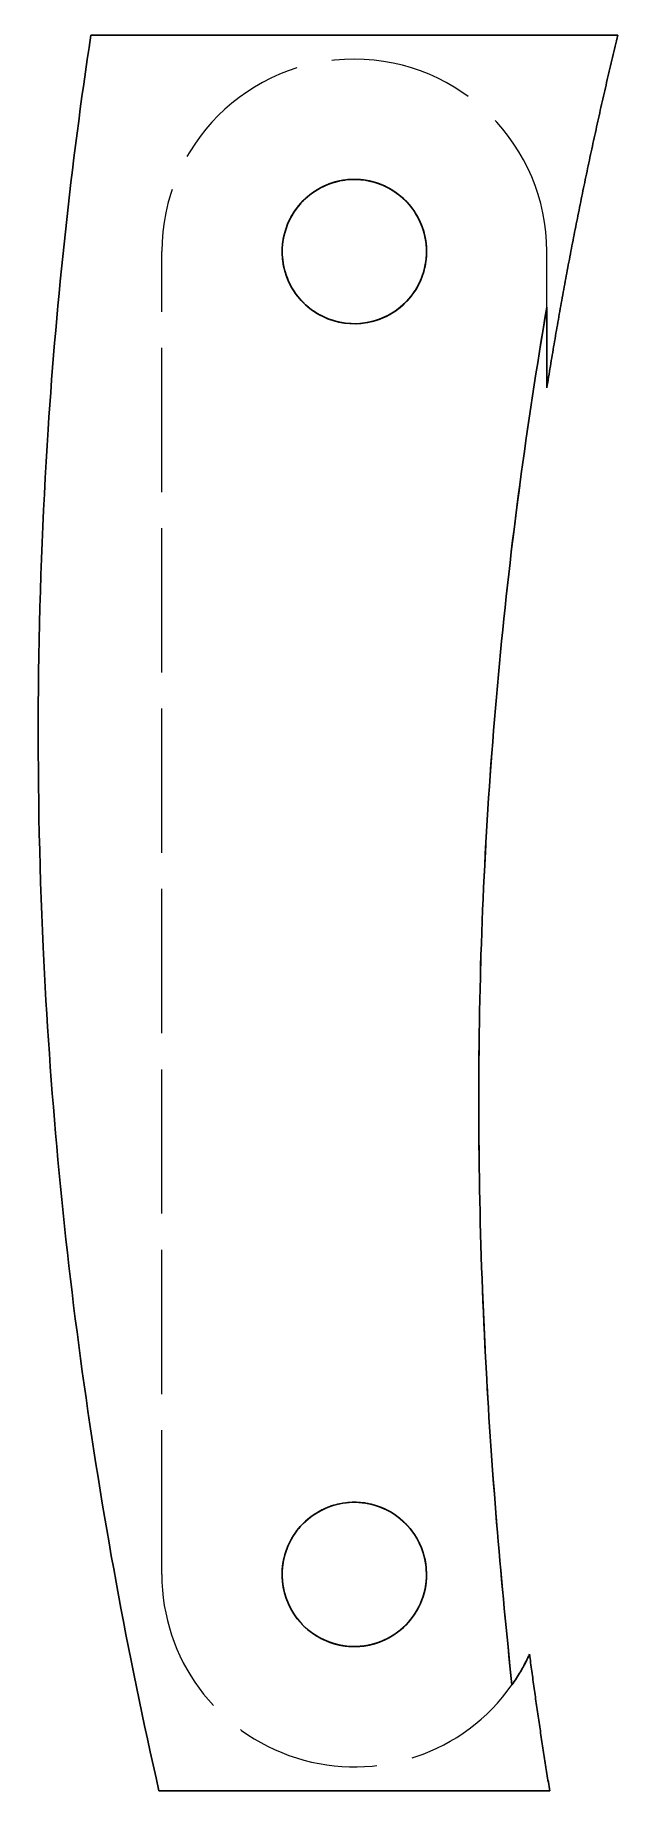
# Model space of a CAD drawing. Header units: millimetres. Extents: x -27 to 22, y -128 to 18.
import ezdxf

# ---------------------------------------------------------------- set-up
doc = ezdxf.new("R2010")
doc.units = ezdxf.units.MM
doc.linetypes.add('ACAD_ISO02W100', pattern=[15, 12, -3])
doc.layers.add('HIDDEN', color=7, linetype='ACAD_ISO02W100', lineweight=13)
doc.layers.add('VISIBLE', color=7, linetype='Continuous', lineweight=25)

msp = doc.modelspace()

# ---------------------------------------------------------------- linework, layer by layer
at = {"layer": 'HIDDEN'}
for p, q in [((-16, -110), (-16, 0)), ((-16, -110), (-16, 0)), ((16, -4.63), (16, 0)), ((16, -4.63), (16, 0))]:
    msp.add_line(p, q, dxfattribs=at)
for centre in [(0, 0), (0, 0), (0, -110), (0, -110)]:
    msp.add_circle(centre, 6, dxfattribs=at)
for centre, start, end in [((0, 0), 0, 180), ((0, 0), 0, 180), ((0, -110), 180, 324.9626), ((0, -110), 180, 324.9626)]:
    msp.add_arc(centre, 16, start, end, dxfattribs=at)
for points, knots in [([(21.9, 18), (21.9, 18), (21.33, 18), (20.23, 18), (19.14, 18), (17.51, 18), (15.49, 18), (13.46, 18), (11.03, 18), (8.38, 18), (5.73, 18), (2.87, 18), (0, 18), (-2.87, 18), (-5.73, 18), (-8.38, 18), (-11.03, 18), (-13.46, 18), (-15.49, 18), (-17.51, 18), (-19.14, 18), (-20.23, 18), (-21.33, 18), (-21.9, 18), (-21.9, 18)], [0, 0, 0, 0, 0.0625, 0.0625, 0.0625, 0.125, 0.125, 0.125, 0.1875, 0.1875, 0.1875, 0.25, 0.25, 0.25, 0.3125, 0.3125, 0.3125, 0.375, 0.375, 0.375, 0.4375, 0.4375, 0.4375, 0.5, 0.5, 0.5, 0.5]), ([(-5, 3.31), (-5.61, 2.39), (-5.96, 1.3), (-6, 0.2), (-6.02, -0.51), (-5.92, -1.23), (-5.69, -1.9)], [0, 0, 0, 0, 0.608321, 0.608321, 0.608321, 1, 1, 1, 1]), ([(16, -4.63), (14.32, -14.45), (12.99, -24.33), (12.06, -34.25), (11.12, -44.17), (10.56, -54.12), (10.39, -64.09), (10.23, -73.97), (10.44, -83.87), (11, -93.75), (11.47, -102.24), (12.21, -110.72), (13.1, -119.19)], [0, 0, 0, 0, 0.2453125, 0.2453125, 0.2453125, 0.490625, 0.490625, 0.490625, 0.734187, 0.734187, 0.734187, 0.9437407, 0.9437407, 0.9437407, 0.9437407]), ([(16, -4.63), (16, -5.99), (16, -7.35), (16, -8.65), (16, -9.03), (16, -9.41), (16, -9.77), (16, -10.27), (16, -10.65), (16, -10.92), (16, -11.15), (16, -11.35), (16, -11.34)], [0, 0, 0, 0, 0.486647, 0.486647, 0.486647, 0.629145, 0.629145, 0.629145, 0.826214, 0.826214, 0.826214, 1, 1, 1, 1]), ([(2.29, -104.45), (1.83, -104.27), (1.36, -104.14), (0.87, -104.06), (-0.05, -103.93), (-1.02, -104.01), (-1.92, -104.31), (-2.45, -104.49), (-2.96, -104.75), (-3.42, -105.07), (-4.32, -105.69), (-5.04, -106.56), (-5.48, -107.56)], [0, 0, 0, 0, 0.162329, 0.162329, 0.162329, 0.467875, 0.467875, 0.467875, 0.64861, 0.64861, 0.64861, 1, 1, 1, 1]), ([(16.24, -128), (16.24, -128), (15.82, -128), (15, -128), (14.19, -128), (12.98, -128), (11.48, -128), (9.98, -128), (8.18, -128), (6.21, -128), (4.25, -128), (2.13, -128), (0, -128), (-2.13, -128), (-4.25, -128), (-6.21, -128), (-8.18, -128), (-9.98, -128), (-11.48, -128), (-12.98, -128), (-14.19, -128), (-15, -128), (-15.82, -128), (-16.24, -128), (-16.24, -128)], [0, 0, 0, 0, 0.0625, 0.0625, 0.0625, 0.125, 0.125, 0.125, 0.1875, 0.1875, 0.1875, 0.25, 0.25, 0.25, 0.3125, 0.3125, 0.3125, 0.375, 0.375, 0.375, 0.4375, 0.4375, 0.4375, 0.5, 0.5, 0.5, 0.5])]:
    msp.add_open_spline(points, degree=3, knots=knots, dxfattribs=at)
for points, degree in [([(-1.03, 5.91), (-1.43, 5.84), (-1.81, 5.72)], 2), ([(-1.02, 5.91), (-1.03, 5.91)], 1), ([(-1.01, 5.91), (-1.02, 5.91)], 1), ([(-0.99, 5.92), (-1.01, 5.92)], 1), ([(-1.01, 5.92), (-1.01, 5.91)], 1), ([(-0.98, 5.92), (-0.99, 5.92)], 1), ([(-0.99, 5.92), (-0.99, 5.92)], 1), ([(-0.99, 5.92), (-0.99, 5.92)], 1), ([(-0.98, 5.92), (-0.98, 5.92)], 1), ([(-0.91, 5.93), (-0.92, 5.93)], 1), ([(-0.92, 5.93), (-0.92, 5.93)], 1), ([(-0.9, 5.93), (-0.91, 5.93)], 1), ([(-0.91, 5.93), (-0.91, 5.93)], 1), ([(-0.91, 5.93), (-0.91, 5.93)], 1), ([(-0.84, 5.94), (-0.9, 5.93)], 1), ([(-0.9, 5.93), (-0.9, 5.93)], 1), ([(-0.83, 5.94), (-0.84, 5.94)], 1), ([(-0.82, 5.94), (-0.83, 5.94)], 1), ([(-0.83, 5.94), (-0.83, 5.94)], 1), ([(-0.83, 5.94), (-0.83, 5.94)], 1), ([(-0.75, 5.95), (-0.82, 5.94)], 1), ([(-0.82, 5.94), (-0.82, 5.94)], 1), ([(-0.82, 5.94), (-0.82, 5.94)], 1), ([(-0.74, 5.95), (-0.75, 5.95)], 1), ([(-0.75, 5.95), (-0.75, 5.95)], 1), ([(-0.75, 5.95), (-0.75, 5.95)], 1), ([(-0.73, 5.95), (-0.74, 5.95)], 1), ([(-0.74, 5.95), (-0.74, 5.95)], 1), ([(-0.74, 5.95), (-0.74, 5.95)], 1), ([(-0.67, 5.96), (-0.73, 5.95)], 1), ([(-0.66, 5.96), (-0.67, 5.96)], 1), ([(-0.67, 5.96), (-0.67, 5.96)], 1), ([(-0.63, 5.97), (-0.66, 5.96)], 1), ([(-0.66, 5.96), (-0.66, 5.96)], 1), ([(-0.56, 5.97), (-0.63, 5.97)], 1), ([(0.17, 6), (-0.19, 6.01), (-0.56, 5.97)], 2), ([(0.18, 6), (0.17, 6)], 1), ([(0.19, 6), (0.18, 6)], 1), ([(0.2, 6), (0.19, 6)], 1), ([(0.19, 6), (0.19, 6)], 1), ([(0.21, 6), (0.2, 6)], 1), ([(0.2, 6), (0.2, 6)], 1), ([(0.27, 5.99), (0.21, 6)], 1), ([(0.28, 5.99), (0.27, 5.99)], 1), ([(0.27, 5.99), (0.27, 5.99)], 1), ([(0.28, 5.99), (0.28, 5.99)], 1), ([(0.28, 5.99), (0.28, 5.99)], 1), ([(0.28, 5.99), (0.28, 5.99)], 1), ([(0.35, 5.99), (0.29, 5.99)], 1), ([(0.29, 5.99), (0.29, 5.99)], 1), ([(0.36, 5.99), (0.35, 5.99)], 1), ([(0.37, 5.99), (0.36, 5.99)], 1), ([(0.36, 5.99), (0.36, 5.99)], 1), ([(0.36, 5.99), (0.36, 5.99)], 1), ([(0.39, 5.99), (0.38, 5.99)], 1), ([(0.41, 5.99), (0.39, 5.99)], 1), ([(0.67, 5.96), (0.54, 5.98), (0.41, 5.99)], 2), ([(0.68, 5.96), (0.67, 5.96)], 1), ([(0.7, 5.96), (0.68, 5.96)], 1), ([(0.71, 5.96), (0.7, 5.96)], 1), ([(0.72, 5.96), (0.71, 5.96)], 1), ([(0.79, 5.95), (0.72, 5.96)], 1), ([(0.72, 5.96), (0.72, 5.96)], 1), ([(0.72, 5.96), (0.72, 5.96)], 1), ([(0.8, 5.95), (0.79, 5.95)], 1), ([(0.79, 5.95), (0.79, 5.95)], 1), ([(0.79, 5.95), (0.79, 5.95)], 1), ([(0.81, 5.95), (0.8, 5.95)], 1), ([(0.8, 5.95), (0.8, 5.95)], 1), ([(0.8, 5.95), (0.8, 5.95)], 1), ([(0.87, 5.94), (0.81, 5.95)], 1), ([(0.88, 5.94), (0.87, 5.94)], 1), ([(0.87, 5.94), (0.87, 5.94)], 1), ([(0.89, 5.93), (0.88, 5.94)], 1), ([(0.88, 5.94), (0.88, 5.94)], 1), ([(0.91, 5.93), (0.89, 5.93)], 1), ([(0.89, 5.93), (0.89, 5.93)], 1), ([(0.95, 5.92), (0.91, 5.93)], 1), ([(1.38, 5.84), (1.17, 5.89), (0.96, 5.92)], 2), ([(-3.82, 4.63), (-4.26, 4.26), (-4.65, 3.83), (-4.98, 3.35)], 3), ([(-3.81, 4.63), (-3.82, 4.63)], 1), ([(-3.82, 4.63), (-3.82, 4.63)], 1), ([(-3.8, 4.64), (-3.81, 4.64)], 1), ([(-3.79, 4.65), (-3.8, 4.64)], 1), ([(-3.61, 4.79), (-3.7, 4.72), (-3.79, 4.65)], 2), ([(-3.6, 4.8), (-3.61, 4.79)], 1), ([(-3.59, 4.81), (-3.6, 4.8)], 1), ([(-3.58, 4.81), (-3.59, 4.81)], 1), ([(-3.58, 4.82), (-3.58, 4.82)], 1), ([(-3.58, 4.82), (-3.58, 4.82)], 1), ([(-3.58, 4.82), (-3.58, 4.82)], 1), ([(-3.58, 4.82), (-3.58, 4.81)], 1), ([(-3.55, 4.84), (-3.55, 4.84)], 1), ([(-3.55, 4.84), (-3.55, 4.84)], 1), ([(-3.55, 4.84), (-3.55, 4.83)], 1), ([(-2.34, 5.52), (-2.66, 5.39), (-2.95, 5.22)], 2), ([(1.4, 5.84), (1.38, 5.84)], 1), ([(1.38, 5.84), (1.38, 5.84)], 1), ([(1.41, 5.83), (1.4, 5.84)], 1), ([(1.42, 5.83), (1.41, 5.83)], 1), ([(1.41, 5.83), (1.41, 5.83)], 1), ([(1.5, 5.81), (1.42, 5.83)], 1), ([(1.42, 5.83), (1.42, 5.83)], 1), ([(1.51, 5.81), (1.5, 5.81)], 1), ([(1.5, 5.81), (1.5, 5.81)], 1), ([(1.52, 5.81), (1.51, 5.81)], 1), ([(1.51, 5.81), (1.51, 5.81)], 1), ([(1.52, 5.8), (1.52, 5.81)], 1), ([(1.53, 5.8), (1.52, 5.8)], 1), ([(1.6, 5.78), (1.53, 5.8)], 1), ([(1.61, 5.78), (1.6, 5.78)], 1), ([(1.62, 5.78), (1.61, 5.78)], 1), ([(1.61, 5.78), (1.61, 5.78)], 1), ([(1.63, 5.77), (1.62, 5.78)], 1), ([(1.62, 5.78), (1.62, 5.78)], 1), ([(1.62, 5.78), (1.62, 5.78)], 1), ([(1.71, 5.75), (1.63, 5.77)], 1), ([(1.72, 5.75), (1.71, 5.75)], 1), ([(1.71, 5.75), (1.71, 5.75)], 1), ([(1.75, 5.74), (1.72, 5.75)], 1), ([(1.72, 5.75), (1.72, 5.75)], 1), ([(2.71, 5.35), (2.25, 5.59), (1.75, 5.74)], 2), ([(2.72, 5.35), (2.71, 5.35)], 1), ([(2.73, 5.34), (2.72, 5.35)], 1), ([(2.74, 5.34), (2.73, 5.34)], 1), ([(2.75, 5.33), (2.74, 5.34)], 1), ([(2.74, 5.34), (2.74, 5.34)], 1), ([(2.74, 5.34), (2.74, 5.34)], 1), ([(2.82, 5.3), (2.75, 5.33)], 1), ([(2.82, 5.29), (2.82, 5.3)], 1), ([(2.83, 5.29), (2.82, 5.29)], 1), ([(2.84, 5.29), (2.83, 5.29)], 1), ([(2.83, 5.29), (2.83, 5.29)], 1), ([(2.83, 5.29), (2.83, 5.29)], 1), ([(2.84, 5.28), (2.84, 5.29)], 1), ([(2.91, 5.25), (2.84, 5.28)], 1), ([(2.91, 5.25), (2.91, 5.25)], 1), ([(2.93, 5.23), (2.92, 5.24)], 1), ([(2.92, 5.24), (2.92, 5.24)], 1), ([(2.92, 5.24), (2.92, 5.24)], 1), ([(2.94, 5.23), (2.93, 5.23)], 1), ([(2.95, 5.22), (2.94, 5.23)], 1), ([(3.14, 5.12), (2.95, 5.22)], 1), ([(3.15, 5.11), (3.14, 5.12)], 1), ([(3.15, 5.1), (3.15, 5.11)], 1), ([(3.16, 5.1), (3.15, 5.1)], 1), ([(3.17, 5.09), (3.16, 5.1)], 1), ([(3.89, 4.57), (3.55, 4.86), (3.17, 5.09)], 2), ([(-4.99, 3.34), (-5, 3.31)], 1), ([(-4.98, 3.34), (-4.99, 3.34)], 1), ([(-4.99, 3.34), (-4.99, 3.34)], 1), ([(-4.98, 3.35), (-4.98, 3.34)], 1), ([(-4.98, 3.34), (-4.98, 3.34)], 1), ([(4.23, 4.25), (4.23, 4.26)], 1), ([(4.24, 4.25), (4.23, 4.25)], 1), ([(4.23, 4.25), (4.23, 4.25)], 1), ([(4.24, 4.24), (4.24, 4.25)], 1), ([(4.25, 4.24), (4.24, 4.24)], 1), ([(4.24, 4.24), (4.24, 4.24)], 1), ([(4.25, 4.23), (4.25, 4.24)], 1), ([(4.25, 4.24), (4.25, 4.24)], 1), ([(4.26, 4.23), (4.25, 4.23)], 1), ([(4.25, 4.23), (4.25, 4.23)], 1), ([(4.26, 4.22), (4.26, 4.23)], 1), ([(4.26, 4.23), (4.26, 4.23)], 1), ([(4.27, 4.22), (4.26, 4.22)], 1), ([(4.26, 4.22), (4.26, 4.22)], 1), ([(4.27, 4.21), (4.27, 4.22)], 1), ([(4.27, 4.22), (4.27, 4.22)], 1), ([(4.27, 4.22), (4.27, 4.22)], 1), ([(4.29, 4.2), (4.27, 4.21)], 1), ([(4.29, 4.19), (4.29, 4.2)], 1), ([(4.3, 4.19), (4.29, 4.19)], 1), ([(4.29, 4.19), (4.29, 4.19)], 1), ([(4.29, 4.19), (4.29, 4.19)], 1), ([(4.29, 4.19), (4.29, 4.19)], 1), ([(4.3, 4.18), (4.3, 4.19)], 1), ([(4.3, 4.19), (4.3, 4.19)], 1), ([(4.32, 4.16), (4.3, 4.18)], 1), ([(4.3, 4.18), (4.3, 4.18)], 1), ([(4.3, 4.18), (4.3, 4.18)], 1), ([(4.33, 4.16), (4.32, 4.16)], 1), ([(4.32, 4.16), (4.32, 4.16)], 1), ([(4.32, 4.16), (4.32, 4.16)], 1), ([(4.32, 4.16), (4.32, 4.16)], 1), ([(4.35, 4.13), (4.33, 4.16)], 1), ([(4.33, 4.16), (4.33, 4.16)], 1), ([(4.33, 4.16), (4.33, 4.16)], 1), ([(4.36, 4.13), (4.35, 4.13)], 1), ([(4.35, 4.13), (4.35, 4.13)], 1), ([(4.35, 4.13), (4.35, 4.13)], 1), ([(4.36, 4.12), (4.36, 4.13)], 1), ([(4.36, 4.13), (4.36, 4.13)], 1), ([(5.18, 3.03), (4.83, 3.62), (4.36, 4.12)], 2), ([(4.36, 4.12), (4.36, 4.12)], 1), ([(5.39, 2.64), (5.38, 2.66)], 1), ([(5.52, 2.36), (5.46, 2.5), (5.39, 2.63)], 2), ([(5.61, 2.12), (5.61, 2.12)], 1), ([(5.63, 2.08), (5.63, 2.08)], 1), ([(5.63, 2.06), (5.63, 2.06)], 1), ([(5.66, 2), (5.65, 2.02)], 1), ([(5.67, 1.97), (5.66, 2)], 1), ([(5.67, 1.95), (5.67, 1.97)], 1), ([(5.67, 1.95), (5.67, 1.95)], 1), ([(5.69, 1.91), (5.69, 1.91)], 1), ([(5.74, 1.74), (5.69, 1.89)], 1), ([(5.74, 1.73), (5.74, 1.73)], 1), ([(5.76, 1.67), (5.76, 1.68)], 1), ([(5.76, 1.68), (5.76, 1.68)], 1), ([(5.77, 1.64), (5.76, 1.66)], 1), ([(5.77, 1.63), (5.77, 1.64)], 1), ([(5.8, 1.53), (5.78, 1.61)], 1), ([(5.8, 1.52), (5.8, 1.52)], 1), ([(5.81, 1.49), (5.81, 1.5)], 1), ([(5.81, 1.5), (5.81, 1.5)], 1), ([(5.82, 1.47), (5.81, 1.49)], 1), ([(5.82, 1.46), (5.82, 1.47)], 1), ([(5.82, 1.46), (5.82, 1.46)], 1), ([(5.82, 1.44), (5.82, 1.44)], 1), ([(5.85, 1.35), (5.83, 1.43)], 1), ([(5.85, 1.32), (5.85, 1.33)], 1), ([(5.86, 1.29), (5.85, 1.32)], 1), ([(5.92, 0.96), (5.9, 1.13), (5.86, 1.29)], 2), ([(5.92, 0.95), (5.92, 0.95)], 1), ([(5.93, 0.94), (5.93, 0.94)], 1), ([(5.96, 0.73), (5.96, 0.73)], 1), ([(5.96, 0.72), (5.96, 0.72)], 1), ([(5.96, 0.69), (5.96, 0.7)], 1), ([(5.96, 0.7), (5.96, 0.7)], 1), ([(5.96, 0.69), (5.96, 0.69)], 1), ([(5.99, 0.35), (5.98, 0.51), (5.96, 0.66)], 2), ([(6, 0.19), (5.99, 0.35)], 1), ([(6, 0.16), (6, 0.19)], 1), ([(6, 0.13), (6, 0.13)], 1), ([(6, 0.13), (6, 0.13)], 1), ([(6, 0.07), (6, 0.1)], 1), ([(6, 0.05), (6, 0.05)], 1), ([(6, 0.04), (6, 0.04)], 1), ([(6, 0.01), (6, 0.02)], 1), ([(6, 0.02), (6, 0.02)], 1), ([(6, 0), (6, 0.01)], 1), ([(6, 0.01), (6, 0.01)], 1), ([(6, 0), (6, 0)], 1), ([(6, 0), (6, 0)], 1), ([(5.7, -1.88), (5.85, -1.41), (5.93, -0.91)], 2), ([(5.93, -0.91), (5.94, -0.87)], 1), ([(5.93, -0.91), (5.93, -0.91)], 1), ([(5.93, -0.91), (5.93, -0.91)], 1), ([(5.93, -0.91), (5.93, -0.91)], 1), ([(5.93, -0.91), (5.93, -0.91)], 1), ([(5.94, -0.82), (5.94, -0.81)], 1), ([(5.94, -0.81), (5.94, -0.81)], 1), ([(5.94, -0.81), (5.95, -0.81)], 1), ([(5.94, -0.86), (5.94, -0.82)], 1), ([(5.94, -0.87), (5.94, -0.86)], 1), ([(5.94, -0.86), (5.94, -0.86)], 1), ([(5.94, -0.86), (5.94, -0.86)], 1), ([(5.94, -0.87), (5.94, -0.87)], 1), ([(5.94, -0.87), (5.94, -0.87)], 1), ([(5.94, -0.87), (5.94, -0.87)], 1), ([(5.95, -0.76), (5.96, -0.71)], 1), ([(5.95, -0.77), (5.95, -0.76)], 1), ([(5.95, -0.76), (5.95, -0.76)], 1), ([(5.95, -0.76), (5.95, -0.76)], 1), ([(5.95, -0.76), (5.95, -0.76)], 1), ([(5.95, -0.8), (5.95, -0.77)], 1), ([(5.95, -0.77), (5.95, -0.77)], 1), ([(5.95, -0.77), (5.95, -0.77)], 1), ([(5.95, -0.81), (5.95, -0.8)], 1), ([(5.95, -0.81), (5.95, -0.81)], 1), ([(5.95, -0.81), (5.95, -0.81)], 1), ([(5.96, -0.66), (5.96, -0.65)], 1), ([(5.96, -0.65), (5.96, -0.65)], 1), ([(5.96, -0.67), (5.96, -0.66)], 1), ([(5.96, -0.66), (5.96, -0.66)], 1), ([(5.96, -0.67), (5.96, -0.67)], 1), ([(5.96, -0.67), (5.96, -0.67)], 1), ([(5.96, -0.69), (5.96, -0.68)], 1), ([(5.96, -0.68), (5.96, -0.68)], 1), ([(5.96, -0.68), (5.96, -0.68)], 1), ([(5.96, -0.7), (5.96, -0.69)], 1), ([(5.96, -0.7), (5.96, -0.7)], 1), ([(5.96, -0.7), (5.96, -0.7)], 1), ([(5.96, -0.7), (5.96, -0.7)], 1), ([(5.96, -0.71), (5.96, -0.71)], 1), ([(5.96, -0.71), (5.96, -0.71)], 1), ([(5.96, -0.71), (5.96, -0.71)], 1), ([(5.97, -0.58), (5.98, -0.47), (5.99, -0.36)], 2), ([(5.97, -0.6), (5.97, -0.58)], 1), ([(5.97, -0.61), (5.97, -0.6)], 1), ([(5.97, -0.62), (5.97, -0.61)], 1), ([(5.97, -0.63), (5.97, -0.62)], 1), ([(5.97, -0.62), (5.97, -0.62)], 1), ([(5.97, -0.62), (5.97, -0.62)], 1), ([(5.97, -0.64), (5.97, -0.63)], 1), ([(5.97, -0.65), (5.97, -0.64)], 1), ([(5.97, -0.64), (5.97, -0.64)], 1), ([(5.97, -0.64), (5.97, -0.64)], 1), ([(5.99, -0.35), (6, -0.18), (6, -0.01)], 2), ([(6, -0.01), (6, 0)], 1), ([(6, 0), (6, 0)], 1), ([(-5.69, -1.9), (-5.69, -1.91)], 1), ([(-5.69, -1.91), (-5.69, -1.91)], 1), ([(-5.69, -1.91), (-5.69, -1.91)], 1), ([(-5.69, -1.91), (-5.69, -1.91)], 1), ([(-5.69, -1.91), (-5.69, -1.92)], 1), ([(-5.69, -1.92), (-5.68, -1.93)], 1), ([(-5.68, -1.93), (-5.68, -1.93)], 1), ([(-5.68, -1.93), (-5.68, -1.94)], 1), ([(-5.68, -1.94), (-5.68, -1.94)], 1), ([(-5.68, -1.94), (-5.68, -1.94)], 1), ([(-5.68, -1.94), (-5.68, -1.94)], 1), ([(-5.68, -1.94), (-5.68, -1.94)], 1), ([(-5.68, -1.94), (-5.67, -1.96)], 1), ([(-5.67, -1.96), (-5.67, -1.96)], 1), ([(-5.67, -1.96), (-5.67, -1.96)], 1), ([(-5.67, -1.96), (-5.67, -1.96)], 1), ([(-5.67, -1.96), (-5.67, -1.96)], 1), ([(-5.67, -1.96), (-5.67, -1.96)], 1), ([(-5.67, -1.96), (-5.67, -1.96)], 1), ([(-5.67, -1.96), (-5.66, -1.98)], 1), ([(-5.66, -1.98), (-5.66, -1.98)], 1), ([(-5.66, -1.98), (-5.66, -1.98)], 1), ([(-5.66, -1.98), (-5.66, -1.99)], 1), ([(-5.66, -1.99), (-5.66, -1.99)], 1), ([(-5.66, -1.99), (-5.66, -1.99)], 1), ([(-5.66, -1.99), (-5.66, -1.99)], 1), ([(-5.66, -1.99), (-5.65, -2.01)], 1), ([(5.2, -2.99), (5.41, -2.62), (5.57, -2.22)], 2), ([(5.57, -2.22), (5.58, -2.2)], 1), ([(5.58, -2.2), (5.59, -2.17)], 1), ([(5.59, -2.17), (5.6, -2.15)], 1), ([(5.59, -2.17), (5.59, -2.17)], 1), ([(5.6, -2.15), (5.6, -2.14)], 1), ([(5.6, -2.14), (5.61, -2.14)], 1), ([(5.6, -2.15), (5.6, -2.15)], 1), ([(5.61, -2.12), (5.62, -2.11)], 1), ([(5.61, -2.13), (5.61, -2.12)], 1), ([(5.61, -2.14), (5.61, -2.13)], 1), ([(5.61, -2.13), (5.61, -2.13)], 1), ([(5.61, -2.14), (5.61, -2.14)], 1), ([(5.69, -1.89), (5.7, -1.89)], 1), ([(5.69, -1.91), (5.69, -1.9)], 1), ([(5.69, -1.91), (5.69, -1.91)], 1), ([(5.7, -1.89), (5.7, -1.88)], 1), ([(5.03, -3.27), (5.11, -3.15)], 1), ([(5.11, -3.15), (5.12, -3.13)], 1), ([(5.11, -3.15), (5.11, -3.15)], 1), ([(5.12, -3.13), (5.13, -3.11)], 1), ([(5.12, -3.13), (5.12, -3.13)], 1), ([(5.13, -3.11), (5.13, -3.1)], 1), ([(5.13, -3.11), (5.13, -3.11)], 1), ([(5.14, -3.09), (5.15, -3.08)], 1), ([(5.14, -3.1), (5.14, -3.09)], 1), ([(5.15, -3.08), (5.16, -3.06)], 1), ([(5.15, -3.08), (5.15, -3.08)], 1), ([(5.16, -3.06), (5.17, -3.05)], 1), ([(5.16, -3.06), (5.16, -3.06)], 1), ([(5.17, -3.04), (5.18, -3.03)], 1), ([(5.17, -3.05), (5.17, -3.04)], 1), ([(5.18, -3.02), (5.19, -3.01)], 1), ([(5.18, -3.03), (5.18, -3.02)], 1), ([(5.19, -3.01), (5.19, -3)], 1), ([(5.19, -3), (5.19, -3)], 1), ([(5.2, -3), (5.2, -2.99)], 1), ([(5.2, -2.99), (5.2, -2.99)], 1), ([(5.2, -2.99), (5.2, -2.99)], 1), ([(1.48, -5.81), (1.48, -5.81)], 1), ([(3.83, -105.38), (3.31, -104.95), (2.71, -104.65)], 2), ([(4.79, -106.39), (4.55, -106.07), (4.27, -105.78)], 2), ([(-5.66, -108), (-5.8, -108.41), (-5.89, -108.83)], 2), ([(5.11, -106.85), (5.08, -106.8)], 1), ([(5.31, -107.21), (5.24, -107.07), (5.15, -106.93)], 2), ([(5.39, -107.36), (5.39, -107.36)], 1), ([(6, -110), (6, -109.16), (5.82, -108.32), (5.48, -107.56)], 3), ([(-5.92, -109.01), (-5.92, -109.04)], 1), ([(-5.99, -109.63), (-6.01, -109.9), (-6, -110.18)], 2), ([(-5.98, -110.47), (-5.98, -110.47)], 1), ([(-5.98, -110.47), (-5.98, -110.47)], 1), ([(-5.98, -110.47), (-5.98, -110.48)], 1), ([(-5.98, -110.48), (-5.98, -110.48)], 1), ([(-5.98, -110.48), (-5.98, -110.48)], 1), ([(-5.98, -110.48), (-5.98, -110.49)], 1), ([(-5.98, -110.49), (-5.98, -110.49)], 1), ([(-5.98, -110.49), (-5.95, -110.84), (-5.88, -111.18)], 2), ([(5.94, -110.84), (6, -110.42), (6, -110)], 2), ([(-5.86, -111.28), (-5.86, -111.29)], 1), ([(-5.86, -111.29), (-5.86, -111.29)], 1), ([(-5.86, -111.29), (-5.86, -111.29)], 1), ([(-5.86, -111.29), (-5.86, -111.3)], 1), ([(-5.72, -111.82), (-5.7, -111.86)], 1), ([(-5.7, -111.86), (-5.7, -111.87)], 1), ([(-5.7, -111.87), (-5.7, -111.87)], 1), ([(-5.7, -111.87), (-5.7, -111.87)], 1), ([(-5.7, -111.87), (-5.7, -111.87)], 1), ([(-5.7, -111.87), (-5.7, -111.88)], 1), ([(-5.7, -111.88), (-5.7, -111.88)], 1), ([(-5.7, -111.88), (-5.7, -111.88)], 1), ([(-5.7, -111.88), (-5.7, -111.89)], 1), ([(-5.7, -111.89), (-5.7, -111.89)], 1), ([(-5.7, -111.89), (-5.69, -111.89)], 1), ([(-5.69, -111.89), (-5.69, -111.89)], 1), ([(-5.69, -111.89), (-5.69, -111.9)], 1), ([(-5.69, -111.9), (-5.69, -111.9)], 1), ([(-5.69, -111.9), (-5.69, -111.9)], 1), ([(-5.69, -111.9), (-5.69, -111.91)], 1), ([(-5.69, -111.91), (-5.69, -111.91)], 1), ([(-5.69, -111.91), (-5.69, -111.91)], 1), ([(-5.69, -111.91), (-5.69, -111.91)], 1), ([(-5.69, -111.91), (-5.69, -111.92)], 1), ([(-5.69, -111.92), (-5.68, -111.92)], 1), ([(-5.68, -111.92), (-5.68, -111.92)], 1), ([(-5.68, -111.92), (-5.54, -112.34), (-5.34, -112.73)], 2), ([(5.49, -112.42), (5.49, -112.41)], 1), ([(5.49, -112.41), (5.5, -112.41)], 1), ([(5.49, -112.42), (5.49, -112.42)], 1), ([(5.5, -112.39), (5.51, -112.38)], 1), ([(5.5, -112.4), (5.5, -112.39)], 1), ([(5.5, -112.39), (5.5, -112.39)], 1), ([(5.5, -112.41), (5.5, -112.4)], 1), ([(5.5, -112.4), (5.5, -112.4)], 1), ([(5.51, -112.37), (5.52, -112.36)], 1), ([(5.51, -112.38), (5.51, -112.37)], 1), ([(5.51, -112.37), (5.51, -112.37)], 1), ([(5.51, -112.38), (5.51, -112.38)], 1), ([(5.52, -112.35), (5.52, -112.34)], 1), ([(5.52, -112.34), (5.53, -112.34)], 1), ([(5.52, -112.36), (5.52, -112.35)], 1), ([(5.52, -112.35), (5.52, -112.35)], 1), ([(5.52, -112.36), (5.52, -112.36)], 1), ([(5.53, -112.32), (5.71, -111.89), (5.83, -111.43)], 2), ([(5.53, -112.33), (5.53, -112.32)], 1), ([(5.53, -112.34), (5.53, -112.33)], 1), ([(5.53, -112.33), (5.53, -112.33)], 1), ([(-5.34, -112.73), (-5.34, -112.73)], 1), ([(-5.34, -112.73), (-5.34, -112.74)], 1), ([(-5.34, -112.74), (-5.34, -112.74)], 1), ([(-5.34, -112.74), (-5.34, -112.74)], 1), ([(-5.34, -112.74), (-5.33, -112.75)], 1), ([(-5.33, -112.75), (-5.33, -112.75)], 1), ([(-5.33, -112.75), (-5.33, -112.76)], 1), ([(-5.33, -112.76), (-5.33, -112.76)], 1), ([(-5.33, -112.76), (-5.33, -112.76)], 1), ([(-5.33, -112.76), (-5.32, -112.77)], 1), ([(-5.32, -112.77), (-5.32, -112.77)], 1), ([(-5.32, -112.77), (-5.32, -112.78)], 1), ([(-5.32, -112.78), (-5.32, -112.78)], 1), ([(-5.32, -112.78), (-5.32, -112.78)], 1), ([(-5.32, -112.78), (-5.31, -112.79)], 1), ([(-5.31, -112.79), (-5.31, -112.79)], 1), ([(-5.31, -112.79), (-5.31, -112.8)], 1), ([(-5.31, -112.8), (-5.31, -112.8)], 1), ([(-5.31, -112.8), (-5.3, -112.8)], 1), ([(-5.3, -112.8), (-5.3, -112.81)], 1), ([(-5.3, -112.81), (-5.3, -112.81)], 1), ([(-5.3, -112.81), (-5.3, -112.82)], 1), ([(-5.3, -112.82), (-5.3, -112.82)], 1), ([(-5.3, -112.82), (-5.29, -112.82)], 1), ([(-5.29, -112.82), (-5.29, -112.83)], 1), ([(-5.29, -112.83), (-5.29, -112.83)], 1), ([(-5.29, -112.83), (-5.29, -112.84)], 1), ([(-5.29, -112.84), (-5.29, -112.84)], 1), ([(-5.29, -112.84), (-5.28, -112.84)], 1), ([(-5.28, -112.84), (-5.28, -112.85)], 1), ([(-5.28, -112.85), (-5.28, -112.85)], 1), ([(-5.28, -112.85), (-5.28, -112.85)], 1), ([(-5.28, -112.85), (-5.28, -112.86)], 1), ([(-5.28, -112.86), (-5.27, -112.86)], 1), ([(-5.27, -112.86), (-5.27, -112.87)], 1), ([(-5.27, -112.87), (-5.27, -112.87)], 1), ([(-5.27, -112.87), (-5.27, -112.87)], 1), ([(-5.27, -112.87), (-5.26, -112.88)], 1), ([(-5.26, -112.88), (-5.26, -112.88)], 1), ([(-5.26, -112.88), (-5.26, -112.89)], 1), ([(-5.26, -112.89), (-5.26, -112.89)], 1), ([(-5.26, -112.89), (-5.26, -112.89)], 1), ([(-5.26, -112.89), (-5.25, -112.9)], 1), ([(-5.25, -112.9), (-5.25, -112.9)], 1), ([(-5.25, -112.9), (-5.25, -112.91)], 1), ([(-5.25, -112.91), (-5.25, -112.91)], 1), ([(-5.25, -112.91), (-5.24, -112.91)], 1), ([(-5.24, -112.91), (-5.24, -112.92)], 1), ([(-5.24, -112.92), (-5.24, -112.92)], 1), ([(-5.24, -112.92), (-5.24, -112.93)], 1), ([(-5.24, -112.93), (-5.24, -112.93)], 1), ([(-5.24, -112.93), (-5.23, -112.93)], 1), ([(-5.23, -112.93), (-5.23, -112.94)], 1), ([(-5.23, -112.94), (-5.23, -112.94)], 1), ([(-5.23, -112.94), (-5.23, -112.95)], 1), ([(-5.23, -112.95), (-5.22, -112.95)], 1), ([(-5.22, -112.95), (-5.22, -112.95)], 1), ([(-5.22, -112.95), (-5.22, -112.96)], 1), ([(-5.22, -112.96), (-5.22, -112.96)], 1), ([(-5.22, -112.96), (-5.22, -112.97)], 1), ([(-5.22, -112.97), (-5.21, -112.97)], 1), ([(-5.21, -112.97), (-5.21, -112.97)], 1), ([(-5.21, -112.97), (-5.21, -112.98)], 1), ([(-5.21, -112.98), (-5.21, -112.98)], 1), ([(-5.21, -112.98), (-5.2, -112.98)], 1), ([(-5.2, -112.98), (-5.2, -112.99)], 1), ([(-5.2, -112.99), (-5.2, -112.99)], 1), ([(-5.2, -112.99), (-5.2, -113)], 1), ([(-5.18, -113.03), (-5.17, -113.04)], 1), ([(-5.17, -113.04), (-5.17, -113.05)], 1), ([(-5.17, -113.05), (-5.16, -113.06)], 1), ([(-5.16, -113.06), (-5.16, -113.06)], 1), ([(-5.15, -113.07), (-5.15, -113.07)], 1), ([(-5.15, -113.07), (-5.15, -113.08)], 1), ([(-5.15, -113.08), (-5.15, -113.08)], 1), ([(-5.15, -113.08), (-5.15, -113.09)], 1), ([(-4.99, -113.33), (-4.86, -113.52), (-4.72, -113.7)], 2), ([(-4.72, -113.7), (-4.72, -113.7)], 1), ([(-4.72, -113.71), (-4.72, -113.71)], 1), ([(-4.72, -113.71), (-4.72, -113.71)], 1), ([(-4.71, -113.71), (-4.71, -113.71)], 1), ([(-4.71, -113.71), (-4.71, -113.72)], 1), ([(-4.71, -113.72), (-4.07, -114.53), (-3.21, -115.17), (-2.25, -115.56)], 3), ([(4.14, -114.34), (4.39, -114.1), (4.61, -113.83)], 2), ([(4.68, -113.75), (4.68, -113.75)], 1), ([(4.68, -113.75), (4.68, -113.75)], 1), ([(4.68, -113.75), (4.69, -113.75)], 1), ([(4.69, -113.75), (4.69, -113.75)], 1), ([(4.72, -113.7), (4.73, -113.69)], 1), ([(4.72, -113.71), (4.72, -113.7)], 1), ([(4.72, -113.71), (4.72, -113.71)], 1), ([(4.73, -113.69), (4.74, -113.68)], 1), ([(4.73, -113.69), (4.73, -113.69)], 1), ([(4.74, -113.68), (4.76, -113.66)], 1), ([(4.74, -113.68), (4.74, -113.68)], 1), ([(4.76, -113.66), (4.76, -113.65)], 1), ([(4.76, -113.65), (4.76, -113.65)], 1), ([(4.76, -113.65), (4.76, -113.65)], 1), ([(4.76, -113.65), (4.76, -113.65)], 1), ([(4.76, -113.65), (4.77, -113.65)], 1), ([(4.76, -113.66), (4.76, -113.66)], 1), ([(4.77, -113.64), (4.77, -113.63)], 1), ([(4.77, -113.63), (4.78, -113.63)], 1), ([(4.77, -113.65), (4.77, -113.64)], 1), ([(4.77, -113.64), (4.77, -113.64)], 1), ([(4.77, -113.64), (4.77, -113.64)], 1), ([(4.77, -113.64), (4.77, -113.64)], 1), ([(4.77, -113.64), (4.77, -113.64)], 1), ([(4.78, -113.63), (4.78, -113.62)], 1), ([(4.78, -113.62), (4.78, -113.62)], 1), ([(4.78, -113.63), (4.78, -113.63)], 1), ([(4.78, -113.63), (4.78, -113.63)], 1), ([(4.83, -113.56), (4.83, -113.55)], 1), ([(4.83, -113.55), (4.84, -113.55)], 1), ([(4.83, -113.56), (4.83, -113.56)], 1), ([(4.83, -113.56), (4.83, -113.56)], 1), ([(4.83, -113.56), (4.83, -113.56)], 1), ([(4.84, -113.55), (4.84, -113.54)], 1), ([(4.84, -113.54), (4.84, -113.54)], 1), ([(4.84, -113.54), (4.84, -113.54)], 1), ([(4.84, -113.54), (4.85, -113.54)], 1), ([(4.84, -113.55), (4.84, -113.55)], 1), ([(4.84, -113.55), (4.84, -113.55)], 1), ([(4.84, -113.55), (4.84, -113.55)], 1), ([(4.85, -113.53), (4.86, -113.52)], 1), ([(4.85, -113.54), (4.85, -113.53)], 1), ([(4.85, -113.53), (4.85, -113.53)], 1), ([(4.85, -113.53), (4.85, -113.53)], 1), ([(4.85, -113.53), (4.85, -113.53)], 1), ([(4.85, -113.54), (4.85, -113.54)], 1), ([(4.86, -113.52), (4.86, -113.51)], 1), ([(4.86, -113.51), (4.86, -113.51)], 1), ([(4.86, -113.51), (4.87, -113.51)], 1), ([(4.86, -113.52), (4.86, -113.52)], 1), ([(4.86, -113.52), (4.86, -113.52)], 1), ([(4.86, -113.52), (4.86, -113.52)], 1), ([(4.86, -113.52), (4.86, -113.52)], 1), ([(4.87, -113.51), (4.87, -113.5)], 1), ([(4.87, -113.5), (4.87, -113.5)], 1), ([(4.87, -113.5), (4.87, -113.5)], 1), ([(4.87, -113.5), (4.88, -113.5)], 1), ([(4.87, -113.51), (4.87, -113.51)], 1), ([(4.87, -113.51), (4.87, -113.51)], 1), ([(4.88, -113.49), (4.88, -113.48)], 1), ([(4.88, -113.48), (4.89, -113.48)], 1), ([(4.88, -113.5), (4.88, -113.49)], 1), ([(4.88, -113.49), (4.88, -113.49)], 1), ([(4.88, -113.49), (4.88, -113.49)], 1), ([(4.88, -113.49), (4.88, -113.49)], 1), ([(4.88, -113.49), (4.88, -113.49)], 1), ([(4.89, -113.48), (4.89, -113.47)], 1), ([(4.89, -113.47), (4.89, -113.47)], 1), ([(4.89, -113.47), (4.9, -113.47)], 1), ([(4.89, -113.48), (4.89, -113.48)], 1), ([(4.89, -113.48), (4.89, -113.48)], 1), ([(4.89, -113.48), (4.89, -113.48)], 1), ([(4.9, -113.46), (4.91, -113.45)], 1), ([(4.9, -113.47), (4.9, -113.46)], 1), ([(4.9, -113.46), (4.9, -113.46)], 1), ([(4.9, -113.46), (4.9, -113.46)], 1), ([(4.9, -113.46), (4.9, -113.46)], 1), ([(4.9, -113.47), (4.9, -113.47)], 1), ([(4.9, -113.47), (4.9, -113.47)], 1), ([(4.91, -113.45), (4.91, -113.44)], 1), ([(4.91, -113.44), (4.91, -113.44)], 1), ([(4.91, -113.44), (4.92, -113.44)], 1), ([(4.91, -113.45), (4.91, -113.45)], 1), ([(4.91, -113.45), (4.91, -113.45)], 1), ([(4.91, -113.45), (4.91, -113.45)], 1), ([(4.91, -113.45), (4.91, -113.45)], 1), ([(4.92, -113.44), (4.92, -113.43)], 1), ([(4.92, -113.43), (4.92, -113.43)], 1), ([(4.92, -113.43), (4.92, -113.43)], 1), ([(4.92, -113.43), (4.93, -113.43)], 1), ([(4.92, -113.44), (4.92, -113.44)], 1), ([(4.92, -113.44), (4.92, -113.44)], 1), ([(4.93, -113.42), (4.93, -113.41)], 1), ([(4.93, -113.41), (4.94, -113.41)], 1), ([(4.93, -113.43), (4.93, -113.42)], 1), ([(4.93, -113.42), (4.93, -113.42)], 1), ([(4.93, -113.42), (4.93, -113.42)], 1), ([(4.93, -113.42), (4.93, -113.42)], 1), ([(4.93, -113.42), (4.93, -113.42)], 1), ([(4.94, -113.41), (4.94, -113.4)], 1), ([(4.94, -113.4), (4.94, -113.4)], 1), ([(4.94, -113.4), (4.94, -113.4)], 1), ([(4.94, -113.4), (4.95, -113.4)], 1), ([(4.94, -113.41), (4.94, -113.41)], 1), ([(4.94, -113.41), (4.94, -113.41)], 1), ([(4.94, -113.41), (4.94, -113.41)], 1), ([(4.95, -113.39), (4.95, -113.38)], 1), ([(4.95, -113.38), (4.96, -113.38)], 1), ([(4.95, -113.4), (4.95, -113.39)], 1), ([(4.95, -113.39), (4.95, -113.39)], 1), ([(4.95, -113.39), (4.95, -113.39)], 1), ([(4.95, -113.39), (4.95, -113.39)], 1), ([(4.95, -113.39), (4.95, -113.39)], 1), ([(4.96, -113.38), (5.11, -113.15), (5.24, -112.92)], 2), ([(4.96, -113.38), (4.96, -113.38)], 1), ([(5.29, -112.83), (5.29, -112.82)], 1), ([(5.29, -112.82), (5.3, -112.82)], 1), ([(5.29, -112.84), (5.29, -112.83)], 1), ([(5.3, -112.81), (5.31, -112.8)], 1), ([(5.3, -112.82), (5.3, -112.81)], 1), ([(5.3, -112.81), (5.3, -112.81)], 1), ([(5.31, -112.79), (5.32, -112.78)], 1), ([(5.31, -112.8), (5.31, -112.79)], 1), ([(5.31, -112.79), (5.31, -112.79)], 1), ([(5.31, -112.8), (5.31, -112.8)], 1), ([(5.32, -112.77), (5.33, -112.76)], 1), ([(5.32, -112.78), (5.32, -112.77)], 1), ([(5.32, -112.77), (5.32, -112.77)], 1), ([(5.32, -112.78), (5.32, -112.78)], 1), ([(5.33, -112.76), (5.33, -112.75)], 1), ([(5.33, -112.75), (5.33, -112.75)], 1), ([(5.33, -112.75), (5.34, -112.75)], 1), ([(5.33, -112.76), (5.33, -112.76)], 1), ([(5.34, -112.74), (5.34, -112.73)], 1), ([(5.34, -112.73), (5.34, -112.73)], 1), ([(5.34, -112.75), (5.34, -112.74)], 1), ([(5.34, -112.74), (5.34, -112.74)], 1), ([(5.35, -112.71), (5.36, -112.7)], 1), ([(5.35, -112.72), (5.35, -112.71)], 1), ([(5.35, -112.71), (5.35, -112.71)], 1), ([(5.34, -112.73), (5.35, -112.72)], 1), ([(5.35, -112.72), (5.35, -112.72)], 1), ([(5.36, -112.69), (5.37, -112.68)], 1), ([(5.36, -112.7), (5.36, -112.69)], 1), ([(5.36, -112.69), (5.36, -112.69)], 1), ([(5.36, -112.7), (5.36, -112.7)], 1), ([(5.37, -112.67), (5.38, -112.66)], 1), ([(5.37, -112.68), (5.37, -112.67)], 1), ([(5.37, -112.67), (5.37, -112.67)], 1), ([(5.37, -112.68), (5.37, -112.68)], 1), ([(2.82, -115.29), (2.83, -115.29)], 1), ([(2.83, -115.29), (2.84, -115.29)], 1), ([(2.84, -115.29), (2.85, -115.28)], 1), ([(2.85, -115.28), (2.86, -115.27)], 1), ([(2.85, -115.28), (2.85, -115.28)], 1), ([(2.86, -115.27), (2.87, -115.27)], 1), ([(2.87, -115.27), (2.88, -115.26)], 1), ([(2.88, -115.26), (2.89, -115.26)], 1), ([(2.89, -115.26), (3.35, -115), (3.76, -114.68)], 2), ([(2.89, -115.26), (2.89, -115.26)], 1), ([(3.76, -114.68), (3.76, -114.67)], 1), ([(3.76, -114.67), (3.77, -114.67)], 1), ([(3.77, -114.67), (3.78, -114.66)], 1), ([(3.78, -114.66), (3.79, -114.65)], 1), ([(3.78, -114.66), (3.78, -114.66)], 1), ([(3.79, -114.65), (3.8, -114.65)], 1), ([(3.8, -114.64), (3.81, -114.63)], 1), ([(3.8, -114.65), (3.8, -114.64)], 1), ([(3.81, -114.63), (3.82, -114.63)], 1), ([(3.82, -114.63), (3.82, -114.62)], 1), ([(3.82, -114.62), (3.83, -114.62)], 1), ([(3.83, -114.62), (3.84, -114.61)], 1), ([(3.84, -114.61), (3.85, -114.6)], 1), ([(3.84, -114.61), (3.84, -114.61)], 1), ([(3.85, -114.6), (3.86, -114.6)], 1), ([(3.86, -114.59), (3.87, -114.58)], 1), ([(3.86, -114.6), (3.86, -114.59)], 1), ([(3.87, -114.58), (3.88, -114.58)], 1), ([(3.88, -114.58), (3.89, -114.57)], 1), ([(3.89, -114.57), (3.9, -114.56)], 1), ([(3.89, -114.57), (3.89, -114.57)], 1), ([(3.9, -114.56), (3.91, -114.56)], 1), ([(3.91, -114.55), (3.92, -114.54)], 1), ([(3.91, -114.56), (3.91, -114.55)], 1), ([(3.92, -114.54), (3.93, -114.54)], 1), ([(3.93, -114.54), (3.93, -114.53)], 1), ([(3.93, -114.53), (3.94, -114.53)], 1), ([(3.94, -114.53), (3.95, -114.52)], 1), ([(3.95, -114.52), (3.95, -114.51)], 1), ([(3.95, -114.51), (3.96, -114.51)], 1), ([(3.96, -114.51), (3.97, -114.5)], 1), ([(3.97, -114.5), (3.98, -114.49)], 1), ([(3.97, -114.5), (3.97, -114.5)], 1), ([(3.98, -114.49), (3.99, -114.49)], 1), ([(3.99, -114.48), (4, -114.47)], 1), ([(3.99, -114.49), (3.99, -114.48)], 1), ([(4, -114.47), (4.01, -114.47)], 1), ([(4.01, -114.47), (4.01, -114.46)], 1), ([(4.01, -114.46), (4.02, -114.46)], 1), ([(4.02, -114.46), (4.02, -114.45)], 1), ([(4.02, -114.45), (4.03, -114.45)], 1), ([(4.03, -114.45), (4.1, -114.38)], 1), ([(4.03, -114.45), (4.03, -114.45)], 1), ([(4.03, -114.45), (4.03, -114.45)], 1), ([(4.1, -114.38), (4.12, -114.36)], 1), ([(4.1, -114.38), (4.1, -114.38)], 1), ([(4.1, -114.38), (4.1, -114.38)], 1), ([(4.1, -114.38), (4.1, -114.38)], 1), ([(4.1, -114.38), (4.1, -114.38)], 1), ([(-2.03, -115.65), (-1.55, -115.82), (-1.04, -115.91)], 2), ([(-0.85, -115.94), (-0.2, -116.03), (0.46, -115.98)], 2), ([(0.8, -115.95), (0.97, -115.92), (1.15, -115.89)], 2), ([(1.37, -115.84), (1.39, -115.84)], 1), ([(1.39, -115.84), (1.4, -115.84)], 1), ([(1.4, -115.84), (1.4, -115.83)], 1), ([(1.4, -115.83), (1.4, -115.83)], 1), ([(1.55, -115.8), (2.02, -115.67), (2.46, -115.47)], 2), ([(2.46, -115.47), (2.47, -115.47)], 1), ([(2.47, -115.47), (2.48, -115.46)], 1), ([(2.48, -115.46), (2.49, -115.46)], 1), ([(2.49, -115.46), (2.5, -115.46)], 1), ([(2.5, -115.46), (2.51, -115.45)], 1), ([(2.51, -115.45), (2.52, -115.44)], 1), ([(2.51, -115.45), (2.51, -115.45)], 1), ([(2.52, -115.44), (2.53, -115.44)], 1), ([(2.53, -115.44), (2.54, -115.44)], 1), ([(2.54, -115.44), (2.55, -115.43)], 1), ([(2.55, -115.43), (2.55, -115.43)], 1), ([(2.55, -115.43), (2.56, -115.43)], 1), ([(2.56, -115.43), (2.57, -115.42)], 1), ([(2.57, -115.42), (2.58, -115.42)], 1), ([(2.58, -115.42), (2.59, -115.41)], 1), ([(2.59, -115.41), (2.59, -115.41)], 1), ([(2.59, -115.41), (2.6, -115.41)], 1), ([(2.6, -115.41), (2.61, -115.4)], 1), ([(2.61, -115.4), (2.62, -115.4)], 1), ([(2.62, -115.4), (2.63, -115.39)], 1), ([(2.63, -115.39), (2.63, -115.39)], 1), ([(2.63, -115.39), (2.64, -115.39)], 1), ([(2.64, -115.39), (2.65, -115.38)], 1), ([(2.65, -115.38), (2.66, -115.38)], 1), ([(2.66, -115.38), (2.67, -115.38)], 1), ([(2.67, -115.38), (2.67, -115.37)], 1), ([(2.67, -115.37), (2.68, -115.37)], 1), ([(2.68, -115.37), (2.69, -115.36)], 1), ([(2.69, -115.36), (2.7, -115.36)], 1), ([(2.7, -115.36), (2.71, -115.36)], 1), ([(14.56, -116.64), (14.56, -116.64), (14.48, -116.81)], 2), ([(14.13, -117.51), (14.03, -117.69), (13.92, -117.89)], 2), ([(13.13, -119.14), (13.1, -119.19)], 1), ([(13.3, -118.89), (13.3, -118.9)], 1), ([(13.34, -118.84), (13.33, -118.86)], 1)]:
    msp.add_open_spline(points, degree=degree, dxfattribs=at)
at = {"layer": 'VISIBLE'}
for points, knots in [([(-21.9, 18), (-23.54, 7.13), (-24.73, -3.82), (-25.45, -14.79), (-26.39, -29.12), (-26.53, -43.5), (-25.86, -57.84), (-24.77, -81.45), (-21.49, -104.96), (-16.24, -128)], [0, 0, 0, 0, 0.224482, 0.224482, 0.224482, 0.517516, 0.517516, 0.517516, 1, 1, 1, 1]), ([(-21.9, 18), (-21.9, 18), (-21.33, 18), (-20.23, 18), (-19.14, 18), (-17.51, 18), (-15.49, 18), (-13.46, 18), (-11.03, 18), (-8.38, 18), (-5.73, 18), (-2.87, 18), (0, 18), (2.87, 18), (5.73, 18), (8.38, 18), (11.03, 18), (13.46, 18), (15.49, 18), (17.51, 18), (19.14, 18), (20.23, 18), (21.33, 18), (21.9, 18), (21.9, 18)], [0, 0, 0, 0, 0.125, 0.125, 0.125, 0.25, 0.25, 0.25, 0.375, 0.375, 0.375, 0.5, 0.5, 0.5, 0.625, 0.625, 0.625, 0.75, 0.75, 0.75, 0.875, 0.875, 0.875, 1, 1, 1, 1]), ([(6, 0), (6, -1.12), (5.68, -2.23), (5.1, -3.17), (4.3, -4.45), (3.03, -5.39), (1.59, -5.79), (0.39, -6.12), (-0.93, -6.06), (-2.12, -5.61), (-2.93, -5.31), (-3.68, -4.82), (-4.29, -4.19), (-4.89, -3.58), (-5.35, -2.85), (-5.64, -2.05), (-6.06, -0.9), (-6.11, 0.38), (-5.79, 1.56), (-5.53, 2.55), (-5, 3.47), (-4.28, 4.2), (-3.3, 5.21), (-1.95, 5.85), (-0.54, 5.98), (0.42, 6.06), (1.4, 5.91), (2.29, 5.55), (3.44, 5.07), (4.43, 4.24), (5.09, 3.18), (5.68, 2.24), (6, 1.13), (6, 0)], [0, 0, 0, 0, 0.233392, 0.233392, 0.233392, 0.55211, 0.55211, 0.55211, 0.816994, 0.816994, 0.816994, 1, 1, 1, 1.177592, 1.177592, 1.177592, 1.434077, 1.434077, 1.434077, 1.648766, 1.648766, 1.648766, 1.943041, 1.943041, 1.943041, 2.145454, 2.145454, 2.145454, 2.408136, 2.408136, 2.408136, 2.643171, 2.643171, 2.643171, 2.643171]), ([(-5.65, -2.01), (-5.43, -2.64), (-5.1, -3.23), (-4.68, -3.76), (-4.03, -4.57), (-3.16, -5.21), (-2.19, -5.59), (-1.02, -6.05), (0.29, -6.12), (1.48, -5.81)], [0, 0, 0, 0, 0.226554, 0.226554, 0.226554, 0.577042, 0.577042, 0.577042, 1, 1, 1, 1]), ([(16, -4.63), (14.32, -14.45), (12.99, -24.33), (12.06, -34.25), (11.12, -44.17), (10.56, -54.12), (10.39, -64.09), (10.23, -73.97), (10.44, -83.87), (11, -93.75), (11.47, -102.24), (12.21, -110.72), (13.1, -119.19)], [0, 0, 0, 0, 0.2453125, 0.2453125, 0.2453125, 0.490625, 0.490625, 0.490625, 0.734187, 0.734187, 0.734187, 0.9437407, 0.9437407, 0.9437407, 0.9437407]), ([(16, -4.63), (16, -5.99), (16, -7.35), (16, -8.65), (16, -9.03), (16, -9.41), (16, -9.77), (16, -10.27), (16, -10.65), (16, -10.92), (16, -11.15), (16, -11.35), (16, -11.34)], [0, 0, 0, 0, 0.486647, 0.486647, 0.486647, 0.629145, 0.629145, 0.629145, 0.826214, 0.826214, 0.826214, 1, 1, 1, 1]), ([(6, -110), (6, -110.83), (5.83, -111.66), (5.5, -112.41), (5.17, -113.16), (4.68, -113.84), (4.08, -114.4), (3.31, -115.11), (2.35, -115.62), (1.32, -115.85), (0.18, -116.11), (-1.03, -116.03), (-2.13, -115.61), (-3.15, -115.22), (-4.07, -114.55), (-4.74, -113.68), (-5.53, -112.66), (-5.98, -111.38), (-6, -110.1), (-6.02, -108.76), (-5.58, -107.42), (-4.77, -106.36), (-4.06, -105.43), (-3.07, -104.71), (-1.96, -104.33), (-1.3, -104.1), (-0.6, -103.99), (0.09, -104), (0.84, -104.01), (1.59, -104.17), (2.28, -104.45), (3.35, -104.89), (4.28, -105.64), (4.94, -106.6), (5.62, -107.57), (6, -108.78), (6, -110)], [0, 0, 0, 0, 0.087124, 0.087124, 0.087124, 0.174248, 0.174248, 0.174248, 0.286454, 0.286454, 0.286454, 0.40992, 0.40992, 0.40992, 0.525266, 0.525266, 0.525266, 0.661015, 0.661015, 0.661015, 0.803007, 0.803007, 0.803007, 0.926381, 0.926381, 0.926381, 1, 1, 1, 1.080943, 1.080943, 1.080943, 1.207709, 1.207709, 1.207709, 1.336194, 1.336194, 1.336194, 1.336194]), ([(13.1, -119.19), (13.37, -118.8), (13.6, -118.44), (13.81, -118.09), (14.01, -117.74), (14.18, -117.42), (14.31, -117.16), (14.47, -116.85), (14.56, -116.64), (14.56, -116.64)], [0, 0, 0, 0, 0.309269, 0.309269, 0.309269, 0.618539, 0.618539, 0.618539, 1, 1, 1, 1]), ([(-16.24, -128), (-16.24, -128), (-15.82, -128), (-15, -128), (-14.19, -128), (-12.98, -128), (-11.48, -128), (-9.98, -128), (-8.18, -128), (-6.21, -128), (-4.25, -128), (-2.13, -128), (0, -128), (2.13, -128), (4.25, -128), (6.21, -128), (8.18, -128), (9.98, -128), (11.48, -128), (12.98, -128), (14.19, -128), (15, -128), (15.82, -128), (16.24, -128), (16.24, -128)], [0, 0, 0, 0, 0.125, 0.125, 0.125, 0.25, 0.25, 0.25, 0.375, 0.375, 0.375, 0.5, 0.5, 0.5, 0.625, 0.625, 0.625, 0.75, 0.75, 0.75, 0.875, 0.875, 0.875, 1, 1, 1, 1])]:
    msp.add_open_spline(points, degree=3, knots=knots, dxfattribs=at)
for points, degree in [([(21.9, 18), (18.35, 3.33), (16, -11.34)], 2), ([(-1.03, 5.91), (-1.03, 5.91)], 1), ([(-1.02, 5.91), (-1.02, 5.91)], 1), ([(-1.01, 5.92), (-1.01, 5.92)], 1), ([(-1.01, 5.91), (-1.01, 5.91)], 1), ([(-0.99, 5.92), (-0.99, 5.92)], 1), ([(-0.99, 5.92), (-0.99, 5.92)], 1), ([(-0.99, 5.92), (-0.99, 5.92)], 1), ([(-0.92, 5.93), (-0.98, 5.92)], 1), ([(-0.98, 5.92), (-0.98, 5.92)], 1), ([(-0.92, 5.93), (-0.92, 5.93)], 1), ([(-0.91, 5.93), (-0.91, 5.93)], 1), ([(-0.91, 5.93), (-0.91, 5.93)], 1), ([(-0.91, 5.93), (-0.91, 5.93)], 1), ([(-0.9, 5.93), (-0.9, 5.93)], 1), ([(-0.9, 5.93), (-0.9, 5.93)], 1), ([(-0.84, 5.94), (-0.84, 5.94)], 1), ([(-0.83, 5.94), (-0.83, 5.94)], 1), ([(-0.83, 5.94), (-0.83, 5.94)], 1), ([(-0.83, 5.94), (-0.83, 5.94)], 1), ([(-0.82, 5.94), (-0.82, 5.94)], 1), ([(-0.82, 5.94), (-0.82, 5.94)], 1), ([(-0.82, 5.94), (-0.82, 5.94)], 1), ([(-0.75, 5.95), (-0.75, 5.95)], 1), ([(-0.75, 5.95), (-0.75, 5.95)], 1), ([(-0.75, 5.95), (-0.75, 5.95)], 1), ([(-0.74, 5.95), (-0.74, 5.95)], 1), ([(-0.74, 5.95), (-0.74, 5.95)], 1), ([(-0.74, 5.95), (-0.74, 5.95)], 1), ([(-0.73, 5.95), (-0.73, 5.95)], 1), ([(-0.67, 5.96), (-0.67, 5.96)], 1), ([(-0.67, 5.96), (-0.67, 5.96)], 1), ([(-0.66, 5.96), (-0.66, 5.96)], 1), ([(-0.66, 5.96), (-0.66, 5.96)], 1), ([(-0.63, 5.97), (-0.63, 5.97)], 1), ([(-0.56, 5.97), (-0.56, 5.97)], 1), ([(0.17, 6), (0.17, 6)], 1), ([(0.18, 6), (0.18, 6)], 1), ([(0.19, 6), (0.19, 6)], 1), ([(0.19, 6), (0.19, 6)], 1), ([(0.2, 6), (0.2, 6)], 1), ([(0.2, 6), (0.2, 6)], 1), ([(0.21, 6), (0.21, 6)], 1), ([(0.27, 5.99), (0.27, 5.99)], 1), ([(0.27, 5.99), (0.27, 5.99)], 1), ([(0.29, 5.99), (0.28, 5.99)], 1), ([(0.28, 5.99), (0.28, 5.99)], 1), ([(0.28, 5.99), (0.28, 5.99)], 1), ([(0.28, 5.99), (0.28, 5.99)], 1), ([(0.29, 5.99), (0.29, 5.99)], 1), ([(0.35, 5.99), (0.35, 5.99)], 1), ([(0.36, 5.99), (0.36, 5.99)], 1), ([(0.36, 5.99), (0.36, 5.99)], 1), ([(0.36, 5.99), (0.36, 5.99)], 1), ([(0.38, 5.99), (0.37, 5.99)], 1), ([(0.39, 5.99), (0.39, 5.99)], 1), ([(0.41, 5.99), (0.41, 5.99)], 1), ([(0.67, 5.96), (0.67, 5.96)], 1), ([(0.68, 5.96), (0.68, 5.96)], 1), ([(0.7, 5.96), (0.7, 5.96)], 1), ([(0.71, 5.96), (0.71, 5.96)], 1), ([(0.72, 5.96), (0.72, 5.96)], 1), ([(0.72, 5.96), (0.72, 5.96)], 1), ([(0.72, 5.96), (0.72, 5.96)], 1), ([(0.79, 5.95), (0.79, 5.95)], 1), ([(0.79, 5.95), (0.79, 5.95)], 1), ([(0.79, 5.95), (0.79, 5.95)], 1), ([(0.8, 5.95), (0.8, 5.95)], 1), ([(0.8, 5.95), (0.8, 5.95)], 1), ([(0.8, 5.95), (0.8, 5.95)], 1), ([(0.81, 5.95), (0.81, 5.95)], 1), ([(0.87, 5.94), (0.87, 5.94)], 1), ([(0.87, 5.94), (0.87, 5.94)], 1), ([(0.88, 5.94), (0.88, 5.94)], 1), ([(0.88, 5.94), (0.88, 5.94)], 1), ([(0.89, 5.93), (0.89, 5.93)], 1), ([(0.89, 5.93), (0.89, 5.93)], 1), ([(0.91, 5.93), (0.91, 5.93)], 1), ([(0.96, 5.92), (0.95, 5.92)], 1), ([(-3.82, 4.63), (-3.82, 4.63)], 1), ([(-3.82, 4.63), (-3.82, 4.63)], 1), ([(-3.81, 4.64), (-3.81, 4.63)], 1), ([(-3.8, 4.64), (-3.8, 4.64)], 1), ([(-3.79, 4.65), (-3.79, 4.65)], 1), ([(-3.61, 4.79), (-3.61, 4.79)], 1), ([(-3.6, 4.8), (-3.6, 4.8)], 1), ([(-3.59, 4.81), (-3.59, 4.81)], 1), ([(-3.55, 4.83), (-3.58, 4.82)], 1), ([(-3.58, 4.82), (-3.58, 4.82)], 1), ([(-3.58, 4.82), (-3.58, 4.82)], 1), ([(-3.58, 4.82), (-3.58, 4.82)], 1), ([(-3.58, 4.81), (-3.58, 4.81)], 1), ([(-2.95, 5.22), (-3.26, 5.05), (-3.55, 4.84)], 2), ([(-3.55, 4.84), (-3.55, 4.84)], 1), ([(-3.55, 4.84), (-3.55, 4.84)], 1), ([(-1.81, 5.72), (-2.08, 5.63), (-2.34, 5.52)], 2), ([(1.38, 5.84), (1.38, 5.84)], 1), ([(1.38, 5.84), (1.38, 5.84)], 1), ([(1.4, 5.84), (1.4, 5.84)], 1), ([(1.41, 5.83), (1.41, 5.83)], 1), ([(1.41, 5.83), (1.41, 5.83)], 1), ([(1.42, 5.83), (1.42, 5.83)], 1), ([(1.42, 5.83), (1.42, 5.83)], 1), ([(1.5, 5.81), (1.5, 5.81)], 1), ([(1.5, 5.81), (1.5, 5.81)], 1), ([(1.51, 5.81), (1.51, 5.81)], 1), ([(1.51, 5.81), (1.51, 5.81)], 1), ([(1.52, 5.81), (1.52, 5.81)], 1), ([(1.52, 5.8), (1.52, 5.8)], 1), ([(1.53, 5.8), (1.53, 5.8)], 1), ([(1.6, 5.78), (1.6, 5.78)], 1), ([(1.61, 5.78), (1.61, 5.78)], 1), ([(1.61, 5.78), (1.61, 5.78)], 1), ([(1.62, 5.78), (1.62, 5.78)], 1), ([(1.62, 5.78), (1.62, 5.78)], 1), ([(1.62, 5.78), (1.62, 5.78)], 1), ([(1.63, 5.77), (1.63, 5.77)], 1), ([(1.71, 5.75), (1.71, 5.75)], 1), ([(1.71, 5.75), (1.71, 5.75)], 1), ([(1.72, 5.75), (1.72, 5.75)], 1), ([(1.72, 5.75), (1.72, 5.75)], 1), ([(1.75, 5.74), (1.75, 5.74)], 1), ([(2.71, 5.35), (2.71, 5.35)], 1), ([(2.72, 5.35), (2.72, 5.35)], 1), ([(2.73, 5.34), (2.73, 5.34)], 1), ([(2.74, 5.34), (2.74, 5.34)], 1), ([(2.74, 5.34), (2.74, 5.34)], 1), ([(2.74, 5.34), (2.74, 5.34)], 1), ([(2.75, 5.33), (2.75, 5.33)], 1), ([(2.82, 5.3), (2.82, 5.3)], 1), ([(2.82, 5.29), (2.82, 5.29)], 1), ([(2.83, 5.29), (2.83, 5.29)], 1), ([(2.83, 5.29), (2.83, 5.29)], 1), ([(2.83, 5.29), (2.83, 5.29)], 1), ([(2.84, 5.29), (2.84, 5.29)], 1), ([(2.84, 5.28), (2.84, 5.28)], 1), ([(2.92, 5.24), (2.91, 5.25)], 1), ([(2.91, 5.25), (2.91, 5.25)], 1), ([(2.92, 5.24), (2.92, 5.24)], 1), ([(2.92, 5.24), (2.92, 5.24)], 1), ([(2.93, 5.23), (2.93, 5.23)], 1), ([(2.94, 5.23), (2.94, 5.23)], 1), ([(2.95, 5.22), (2.95, 5.22)], 1), ([(3.14, 5.12), (3.14, 5.12)], 1), ([(3.15, 5.11), (3.15, 5.11)], 1), ([(3.15, 5.1), (3.15, 5.1)], 1), ([(3.16, 5.1), (3.16, 5.1)], 1), ([(3.17, 5.09), (3.17, 5.09)], 1), ([(4.23, 4.26), (4.07, 4.42), (3.89, 4.57)], 2), ([(-5, 3.31), (-5, 3.31)], 1), ([(-4.99, 3.34), (-4.99, 3.34)], 1), ([(-4.99, 3.34), (-4.99, 3.34)], 1), ([(-4.98, 3.35), (-4.98, 3.35)], 1), ([(-4.98, 3.34), (-4.98, 3.34)], 1), ([(-4.98, 3.34), (-4.98, 3.34)], 1), ([(4.23, 4.25), (4.23, 4.25)], 1), ([(4.23, 4.25), (4.23, 4.25)], 1), ([(4.24, 4.25), (4.24, 4.25)], 1), ([(4.24, 4.24), (4.24, 4.24)], 1), ([(4.24, 4.24), (4.24, 4.24)], 1), ([(4.25, 4.24), (4.25, 4.24)], 1), ([(4.25, 4.24), (4.25, 4.24)], 1), ([(4.25, 4.23), (4.25, 4.23)], 1), ([(4.25, 4.23), (4.25, 4.23)], 1), ([(4.26, 4.23), (4.26, 4.23)], 1), ([(4.26, 4.23), (4.26, 4.23)], 1), ([(4.26, 4.22), (4.26, 4.22)], 1), ([(4.26, 4.22), (4.26, 4.22)], 1), ([(4.27, 4.22), (4.27, 4.22)], 1), ([(4.27, 4.22), (4.27, 4.22)], 1), ([(4.27, 4.22), (4.27, 4.22)], 1), ([(4.27, 4.21), (4.27, 4.21)], 1), ([(4.29, 4.2), (4.29, 4.2)], 1), ([(4.29, 4.19), (4.29, 4.19)], 1), ([(4.29, 4.19), (4.29, 4.19)], 1), ([(4.29, 4.19), (4.29, 4.19)], 1), ([(4.29, 4.19), (4.29, 4.19)], 1), ([(4.3, 4.19), (4.3, 4.19)], 1), ([(4.3, 4.19), (4.3, 4.19)], 1), ([(4.3, 4.18), (4.3, 4.18)], 1), ([(4.3, 4.18), (4.3, 4.18)], 1), ([(4.3, 4.18), (4.3, 4.18)], 1), ([(4.32, 4.16), (4.32, 4.16)], 1), ([(4.32, 4.16), (4.32, 4.16)], 1), ([(4.32, 4.16), (4.32, 4.16)], 1), ([(4.32, 4.16), (4.32, 4.16)], 1), ([(4.33, 4.16), (4.33, 4.16)], 1), ([(4.33, 4.16), (4.33, 4.16)], 1), ([(4.33, 4.16), (4.33, 4.16)], 1), ([(4.35, 4.13), (4.35, 4.13)], 1), ([(4.35, 4.13), (4.35, 4.13)], 1), ([(4.35, 4.13), (4.35, 4.13)], 1), ([(4.36, 4.13), (4.36, 4.13)], 1), ([(4.36, 4.13), (4.36, 4.13)], 1), ([(4.36, 4.12), (4.36, 4.12)], 1), ([(4.36, 4.12), (4.36, 4.12)], 1), ([(5.38, 2.66), (5.29, 2.85), (5.18, 3.03)], 2), ([(5.39, 2.63), (5.39, 2.64)], 1), ([(5.61, 2.12), (5.57, 2.24), (5.52, 2.36)], 2), ([(5.63, 2.08), (5.61, 2.12)], 1), ([(5.63, 2.06), (5.63, 2.08)], 1), ([(5.65, 2.02), (5.63, 2.06)], 1), ([(5.66, 2), (5.66, 2)], 1), ([(5.67, 1.97), (5.67, 1.97)], 1), ([(5.69, 1.91), (5.67, 1.95)], 1), ([(5.67, 1.95), (5.67, 1.95)], 1), ([(5.69, 1.89), (5.69, 1.91)], 1), ([(5.74, 1.73), (5.74, 1.74)], 1), ([(5.76, 1.68), (5.74, 1.73)], 1), ([(5.76, 1.68), (5.76, 1.68)], 1), ([(5.76, 1.66), (5.76, 1.67)], 1), ([(5.77, 1.64), (5.77, 1.64)], 1), ([(5.78, 1.61), (5.77, 1.63)], 1), ([(5.8, 1.52), (5.8, 1.53)], 1), ([(5.81, 1.5), (5.8, 1.52)], 1), ([(5.81, 1.5), (5.81, 1.5)], 1), ([(5.81, 1.49), (5.81, 1.49)], 1), ([(5.82, 1.47), (5.82, 1.47)], 1), ([(5.82, 1.44), (5.82, 1.46)], 1), ([(5.82, 1.46), (5.82, 1.46)], 1), ([(5.83, 1.43), (5.82, 1.44)], 1), ([(5.85, 1.33), (5.85, 1.35)], 1), ([(5.85, 1.32), (5.85, 1.32)], 1), ([(5.86, 1.29), (5.86, 1.29)], 1), ([(5.92, 0.95), (5.92, 0.96)], 1), ([(5.93, 0.94), (5.92, 0.95)], 1), ([(5.96, 0.73), (5.93, 0.94)], 1), ([(5.96, 0.72), (5.96, 0.73)], 1), ([(5.96, 0.7), (5.96, 0.72)], 1), ([(5.96, 0.7), (5.96, 0.7)], 1), ([(5.96, 0.66), (5.96, 0.69)], 1), ([(5.96, 0.69), (5.96, 0.69)], 1), ([(5.99, 0.35), (5.99, 0.35)], 1), ([(6, 0.19), (6, 0.19)], 1), ([(6, 0.13), (6, 0.16)], 1), ([(6, 0.1), (6, 0.13)], 1), ([(6, 0.13), (6, 0.13)], 1), ([(6, 0.05), (6, 0.07)], 1), ([(6, 0.04), (6, 0.05)], 1), ([(6, 0.02), (6, 0.04)], 1), ([(6, 0.02), (6, 0.02)], 1), ([(6, 0.01), (6, 0.01)], 1), ([(6, 0.01), (6, 0.01)], 1), ([(6, 0), (6, 0)], 1), ([(6, 0), (6, 0)], 1), ([(6, 0), (6, 0)], 1), ([(5.93, -0.91), (5.93, -0.91)], 1), ([(5.93, -0.91), (5.93, -0.91)], 1), ([(5.93, -0.91), (5.93, -0.91)], 1), ([(5.93, -0.91), (5.93, -0.91)], 1), ([(5.93, -0.91), (5.93, -0.91)], 1), ([(5.94, -0.81), (5.94, -0.81)], 1), ([(5.94, -0.81), (5.94, -0.81)], 1), ([(5.94, -0.82), (5.94, -0.82)], 1), ([(5.94, -0.86), (5.94, -0.86)], 1), ([(5.94, -0.86), (5.94, -0.86)], 1), ([(5.94, -0.86), (5.94, -0.86)], 1), ([(5.94, -0.87), (5.94, -0.87)], 1), ([(5.94, -0.87), (5.94, -0.87)], 1), ([(5.94, -0.87), (5.94, -0.87)], 1), ([(5.94, -0.87), (5.94, -0.87)], 1), ([(5.95, -0.76), (5.95, -0.76)], 1), ([(5.95, -0.76), (5.95, -0.76)], 1), ([(5.95, -0.76), (5.95, -0.76)], 1), ([(5.95, -0.76), (5.95, -0.76)], 1), ([(5.95, -0.77), (5.95, -0.77)], 1), ([(5.95, -0.77), (5.95, -0.77)], 1), ([(5.95, -0.77), (5.95, -0.77)], 1), ([(5.95, -0.8), (5.95, -0.8)], 1), ([(5.95, -0.81), (5.95, -0.81)], 1), ([(5.95, -0.81), (5.95, -0.81)], 1), ([(5.95, -0.81), (5.95, -0.81)], 1), ([(5.96, -0.65), (5.96, -0.65)], 1), ([(5.96, -0.65), (5.97, -0.65)], 1), ([(5.96, -0.66), (5.96, -0.66)], 1), ([(5.96, -0.66), (5.96, -0.66)], 1), ([(5.96, -0.68), (5.96, -0.67)], 1), ([(5.96, -0.67), (5.96, -0.67)], 1), ([(5.96, -0.67), (5.96, -0.67)], 1), ([(5.96, -0.68), (5.96, -0.68)], 1), ([(5.96, -0.68), (5.96, -0.68)], 1), ([(5.96, -0.69), (5.96, -0.69)], 1), ([(5.96, -0.71), (5.96, -0.7)], 1), ([(5.96, -0.7), (5.96, -0.7)], 1), ([(5.96, -0.7), (5.96, -0.7)], 1), ([(5.96, -0.7), (5.96, -0.7)], 1), ([(5.96, -0.71), (5.96, -0.71)], 1), ([(5.96, -0.71), (5.96, -0.71)], 1), ([(5.96, -0.71), (5.96, -0.71)], 1), ([(5.97, -0.58), (5.97, -0.58)], 1), ([(5.97, -0.6), (5.97, -0.6)], 1), ([(5.97, -0.61), (5.97, -0.61)], 1), ([(5.97, -0.62), (5.97, -0.62)], 1), ([(5.97, -0.62), (5.97, -0.62)], 1), ([(5.97, -0.62), (5.97, -0.62)], 1), ([(5.97, -0.63), (5.97, -0.63)], 1), ([(5.97, -0.64), (5.97, -0.64)], 1), ([(5.97, -0.64), (5.97, -0.64)], 1), ([(5.97, -0.64), (5.97, -0.64)], 1), ([(5.99, -0.36), (5.99, -0.35)], 1), ([(6, 0), (6, 0)], 1), ([(6, -0.01), (6, -0.01)], 1), ([(-5.69, -1.9), (-5.69, -1.9)], 1), ([(-5.69, -1.91), (-5.69, -1.91)], 1), ([(-5.69, -1.91), (-5.69, -1.91)], 1), ([(-5.69, -1.91), (-5.69, -1.91)], 1), ([(-5.69, -1.91), (-5.69, -1.91)], 1), ([(-5.69, -1.92), (-5.69, -1.92)], 1), ([(-5.68, -1.93), (-5.68, -1.93)], 1), ([(-5.68, -1.93), (-5.68, -1.93)], 1), ([(-5.68, -1.94), (-5.68, -1.94)], 1), ([(-5.68, -1.94), (-5.68, -1.94)], 1), ([(-5.68, -1.94), (-5.68, -1.94)], 1), ([(-5.68, -1.94), (-5.68, -1.94)], 1), ([(-5.68, -1.94), (-5.68, -1.94)], 1), ([(-5.67, -1.96), (-5.67, -1.96)], 1), ([(-5.67, -1.96), (-5.67, -1.96)], 1), ([(-5.67, -1.96), (-5.67, -1.96)], 1), ([(-5.67, -1.96), (-5.67, -1.96)], 1), ([(-5.67, -1.96), (-5.67, -1.96)], 1), ([(-5.67, -1.96), (-5.67, -1.96)], 1), ([(-5.67, -1.96), (-5.67, -1.96)], 1), ([(-5.66, -1.98), (-5.66, -1.98)], 1), ([(-5.66, -1.98), (-5.66, -1.98)], 1), ([(-5.66, -1.98), (-5.66, -1.98)], 1), ([(-5.66, -1.99), (-5.66, -1.99)], 1), ([(-5.66, -1.99), (-5.66, -1.99)], 1), ([(-5.66, -1.99), (-5.66, -1.99)], 1), ([(-5.66, -1.99), (-5.66, -1.99)], 1), ([(5.57, -2.22), (5.57, -2.22)], 1), ([(5.58, -2.2), (5.58, -2.2)], 1), ([(5.59, -2.17), (5.59, -2.17)], 1), ([(5.59, -2.17), (5.59, -2.17)], 1), ([(5.6, -2.14), (5.6, -2.14)], 1), ([(5.6, -2.15), (5.6, -2.15)], 1), ([(5.6, -2.15), (5.6, -2.15)], 1), ([(5.61, -2.12), (5.61, -2.12)], 1), ([(5.61, -2.13), (5.61, -2.13)], 1), ([(5.61, -2.13), (5.61, -2.13)], 1), ([(5.61, -2.14), (5.61, -2.14)], 1), ([(5.61, -2.14), (5.61, -2.14)], 1), ([(5.62, -2.11), (5.69, -1.91)], 1), ([(5.69, -1.9), (5.69, -1.89)], 1), ([(5.69, -1.91), (5.69, -1.91)], 1), ([(5.7, -1.88), (5.7, -1.88)], 1), ([(5.7, -1.89), (5.7, -1.89)], 1), ([(1.48, -5.81), (2.93, -5.45), (4.21, -4.53), (5.03, -3.27)], 3), ([(5.11, -3.15), (5.11, -3.15)], 1), ([(5.11, -3.15), (5.11, -3.15)], 1), ([(5.12, -3.13), (5.12, -3.13)], 1), ([(5.12, -3.13), (5.12, -3.13)], 1), ([(5.13, -3.1), (5.14, -3.1)], 1), ([(5.13, -3.11), (5.13, -3.11)], 1), ([(5.13, -3.11), (5.13, -3.11)], 1), ([(5.14, -3.09), (5.14, -3.09)], 1), ([(5.15, -3.08), (5.15, -3.08)], 1), ([(5.15, -3.08), (5.15, -3.08)], 1), ([(5.16, -3.06), (5.16, -3.06)], 1), ([(5.16, -3.06), (5.16, -3.06)], 1), ([(5.17, -3.04), (5.17, -3.04)], 1), ([(5.17, -3.05), (5.17, -3.05)], 1), ([(5.18, -3.02), (5.18, -3.02)], 1), ([(5.18, -3.03), (5.18, -3.03)], 1), ([(5.19, -3), (5.19, -3)], 1), ([(5.19, -3), (5.2, -3)], 1), ([(5.19, -3.01), (5.19, -3.01)], 1), ([(5.2, -2.99), (5.2, -2.99)], 1), ([(5.2, -2.99), (5.2, -2.99)], 1), ([(5.2, -2.99), (5.2, -2.99)], 1), ([(2.71, -104.65), (2.5, -104.54), (2.29, -104.45)], 2), ([(4.27, -105.78), (4.06, -105.57), (3.83, -105.38)], 2), ([(5.08, -106.8), (4.94, -106.59), (4.79, -106.39)], 2), ([(-5.48, -107.56), (-5.58, -107.78), (-5.66, -108)], 2), ([(5.15, -106.93), (5.11, -106.85)], 1), ([(5.39, -107.36), (5.31, -107.21)], 1), ([(5.48, -107.56), (5.44, -107.46), (5.39, -107.36)], 2), ([(-5.92, -109.04), (-5.97, -109.33), (-5.99, -109.63)], 2), ([(-5.89, -108.83), (-5.92, -109.01)], 1), ([(-6, -110.18), (-5.99, -110.32), (-5.98, -110.47)], 2), ([(-5.98, -110.47), (-5.98, -110.47)], 1), ([(-5.98, -110.47), (-5.98, -110.47)], 1), ([(-5.98, -110.48), (-5.98, -110.48)], 1), ([(-5.98, -110.48), (-5.98, -110.48)], 1), ([(-5.98, -110.48), (-5.98, -110.48)], 1), ([(-5.98, -110.49), (-5.98, -110.49)], 1), ([(-5.98, -110.49), (-5.98, -110.49)], 1), ([(5.83, -111.43), (5.9, -111.14), (5.94, -110.84)], 2), ([(-5.88, -111.18), (-5.86, -111.28)], 1), ([(-5.86, -111.29), (-5.86, -111.29)], 1), ([(-5.86, -111.29), (-5.86, -111.29)], 1), ([(-5.86, -111.29), (-5.86, -111.29)], 1), ([(-5.86, -111.3), (-5.8, -111.56), (-5.72, -111.82)], 2), ([(-5.7, -111.86), (-5.7, -111.86)], 1), ([(-5.7, -111.87), (-5.7, -111.87)], 1), ([(-5.7, -111.87), (-5.7, -111.87)], 1), ([(-5.7, -111.87), (-5.7, -111.87)], 1), ([(-5.7, -111.87), (-5.7, -111.87)], 1), ([(-5.7, -111.88), (-5.7, -111.88)], 1), ([(-5.7, -111.88), (-5.7, -111.88)], 1), ([(-5.7, -111.88), (-5.7, -111.88)], 1), ([(-5.7, -111.89), (-5.7, -111.89)], 1), ([(-5.7, -111.89), (-5.7, -111.89)], 1), ([(-5.69, -111.89), (-5.69, -111.89)], 1), ([(-5.69, -111.89), (-5.69, -111.89)], 1), ([(-5.69, -111.9), (-5.69, -111.9)], 1), ([(-5.69, -111.9), (-5.69, -111.9)], 1), ([(-5.69, -111.9), (-5.69, -111.9)], 1), ([(-5.69, -111.91), (-5.69, -111.91)], 1), ([(-5.69, -111.91), (-5.69, -111.91)], 1), ([(-5.69, -111.91), (-5.69, -111.91)], 1), ([(-5.69, -111.91), (-5.69, -111.91)], 1), ([(-5.69, -111.92), (-5.69, -111.92)], 1), ([(-5.68, -111.92), (-5.68, -111.92)], 1), ([(-5.68, -111.92), (-5.68, -111.92)], 1), ([(5.49, -112.41), (5.49, -112.41)], 1), ([(5.49, -112.42), (5.49, -112.42)], 1), ([(5.5, -112.39), (5.5, -112.39)], 1), ([(5.5, -112.39), (5.5, -112.39)], 1), ([(5.5, -112.4), (5.5, -112.4)], 1), ([(5.5, -112.4), (5.5, -112.4)], 1), ([(5.5, -112.41), (5.5, -112.41)], 1), ([(5.51, -112.37), (5.51, -112.37)], 1), ([(5.51, -112.37), (5.51, -112.37)], 1), ([(5.51, -112.38), (5.51, -112.38)], 1), ([(5.51, -112.38), (5.51, -112.38)], 1), ([(5.52, -112.34), (5.52, -112.34)], 1), ([(5.52, -112.35), (5.52, -112.35)], 1), ([(5.52, -112.35), (5.52, -112.35)], 1), ([(5.52, -112.36), (5.52, -112.36)], 1), ([(5.52, -112.36), (5.52, -112.36)], 1), ([(5.53, -112.32), (5.53, -112.32)], 1), ([(5.53, -112.33), (5.53, -112.33)], 1), ([(5.53, -112.33), (5.53, -112.33)], 1), ([(5.53, -112.34), (5.53, -112.34)], 1), ([(-5.34, -112.73), (-5.34, -112.73)], 1), ([(-5.34, -112.73), (-5.34, -112.73)], 1), ([(-5.34, -112.74), (-5.34, -112.74)], 1), ([(-5.34, -112.74), (-5.34, -112.74)], 1), ([(-5.34, -112.74), (-5.34, -112.74)], 1), ([(-5.33, -112.75), (-5.33, -112.75)], 1), ([(-5.33, -112.75), (-5.33, -112.75)], 1), ([(-5.33, -112.76), (-5.33, -112.76)], 1), ([(-5.33, -112.76), (-5.33, -112.76)], 1), ([(-5.33, -112.76), (-5.33, -112.76)], 1), ([(-5.32, -112.77), (-5.32, -112.77)], 1), ([(-5.32, -112.77), (-5.32, -112.77)], 1), ([(-5.32, -112.78), (-5.32, -112.78)], 1), ([(-5.32, -112.78), (-5.32, -112.78)], 1), ([(-5.32, -112.78), (-5.32, -112.78)], 1), ([(-5.31, -112.79), (-5.31, -112.79)], 1), ([(-5.31, -112.79), (-5.31, -112.79)], 1), ([(-5.31, -112.8), (-5.31, -112.8)], 1), ([(-5.31, -112.8), (-5.31, -112.8)], 1), ([(-5.3, -112.8), (-5.3, -112.8)], 1), ([(-5.3, -112.81), (-5.3, -112.81)], 1), ([(-5.3, -112.81), (-5.3, -112.81)], 1), ([(-5.3, -112.82), (-5.3, -112.82)], 1), ([(-5.3, -112.82), (-5.3, -112.82)], 1), ([(-5.29, -112.82), (-5.29, -112.82)], 1), ([(-5.29, -112.83), (-5.29, -112.83)], 1), ([(-5.29, -112.83), (-5.29, -112.83)], 1), ([(-5.29, -112.84), (-5.29, -112.84)], 1), ([(-5.29, -112.84), (-5.29, -112.84)], 1), ([(-5.28, -112.84), (-5.28, -112.84)], 1), ([(-5.28, -112.85), (-5.28, -112.85)], 1), ([(-5.28, -112.85), (-5.28, -112.85)], 1), ([(-5.28, -112.85), (-5.28, -112.85)], 1), ([(-5.28, -112.86), (-5.28, -112.86)], 1), ([(-5.27, -112.86), (-5.27, -112.86)], 1), ([(-5.27, -112.87), (-5.27, -112.87)], 1), ([(-5.27, -112.87), (-5.27, -112.87)], 1), ([(-5.27, -112.87), (-5.27, -112.87)], 1), ([(-5.26, -112.88), (-5.26, -112.88)], 1), ([(-5.26, -112.88), (-5.26, -112.88)], 1), ([(-5.26, -112.89), (-5.26, -112.89)], 1), ([(-5.26, -112.89), (-5.26, -112.89)], 1), ([(-5.26, -112.89), (-5.26, -112.89)], 1), ([(-5.25, -112.9), (-5.25, -112.9)], 1), ([(-5.25, -112.9), (-5.25, -112.9)], 1), ([(-5.25, -112.91), (-5.25, -112.91)], 1), ([(-5.25, -112.91), (-5.25, -112.91)], 1), ([(-5.24, -112.91), (-5.24, -112.91)], 1), ([(-5.24, -112.92), (-5.24, -112.92)], 1), ([(-5.24, -112.92), (-5.24, -112.92)], 1), ([(-5.24, -112.93), (-5.24, -112.93)], 1), ([(-5.24, -112.93), (-5.24, -112.93)], 1), ([(-5.23, -112.93), (-5.23, -112.93)], 1), ([(-5.23, -112.94), (-5.23, -112.94)], 1), ([(-5.23, -112.94), (-5.23, -112.94)], 1), ([(-5.23, -112.95), (-5.23, -112.95)], 1), ([(-5.22, -112.95), (-5.22, -112.95)], 1), ([(-5.22, -112.95), (-5.22, -112.95)], 1), ([(-5.22, -112.96), (-5.22, -112.96)], 1), ([(-5.22, -112.96), (-5.22, -112.96)], 1), ([(-5.22, -112.97), (-5.22, -112.97)], 1), ([(-5.21, -112.97), (-5.21, -112.97)], 1), ([(-5.21, -112.97), (-5.21, -112.97)], 1), ([(-5.21, -112.98), (-5.21, -112.98)], 1), ([(-5.21, -112.98), (-5.21, -112.98)], 1), ([(-5.2, -112.98), (-5.2, -112.98)], 1), ([(-5.2, -112.99), (-5.2, -112.99)], 1), ([(-5.2, -112.99), (-5.2, -112.99)], 1), ([(-5.2, -113), (-5.18, -113.03)], 1), ([(-5.17, -113.04), (-5.17, -113.04)], 1), ([(-5.17, -113.05), (-5.17, -113.05)], 1), ([(-5.16, -113.06), (-5.16, -113.06)], 1), ([(-5.16, -113.06), (-5.15, -113.07)], 1), ([(-5.15, -113.07), (-5.15, -113.07)], 1), ([(-5.15, -113.08), (-5.15, -113.08)], 1), ([(-5.15, -113.08), (-5.15, -113.08)], 1), ([(-5.15, -113.09), (-5.07, -113.21), (-4.99, -113.33)], 2), ([(-4.72, -113.7), (-4.72, -113.7)], 1), ([(-4.72, -113.7), (-4.72, -113.71)], 1), ([(-4.72, -113.71), (-4.72, -113.71)], 1), ([(-4.72, -113.71), (-4.71, -113.71)], 1), ([(-4.71, -113.71), (-4.71, -113.71)], 1), ([(-4.71, -113.72), (-4.71, -113.72)], 1), ([(4.61, -113.83), (4.68, -113.75)], 1), ([(4.68, -113.75), (4.68, -113.75)], 1), ([(4.68, -113.75), (4.68, -113.75)], 1), ([(4.69, -113.75), (4.72, -113.71)], 1), ([(4.69, -113.75), (4.69, -113.75)], 1), ([(4.72, -113.7), (4.72, -113.7)], 1), ([(4.72, -113.71), (4.72, -113.71)], 1), ([(4.73, -113.69), (4.73, -113.69)], 1), ([(4.73, -113.69), (4.73, -113.69)], 1), ([(4.74, -113.68), (4.74, -113.68)], 1), ([(4.74, -113.68), (4.74, -113.68)], 1), ([(4.76, -113.65), (4.76, -113.65)], 1), ([(4.76, -113.65), (4.76, -113.65)], 1), ([(4.76, -113.65), (4.76, -113.65)], 1), ([(4.76, -113.65), (4.76, -113.65)], 1), ([(4.76, -113.66), (4.76, -113.66)], 1), ([(4.76, -113.66), (4.76, -113.66)], 1), ([(4.77, -113.63), (4.77, -113.63)], 1), ([(4.77, -113.64), (4.77, -113.64)], 1), ([(4.77, -113.64), (4.77, -113.64)], 1), ([(4.77, -113.64), (4.77, -113.64)], 1), ([(4.77, -113.64), (4.77, -113.64)], 1), ([(4.77, -113.64), (4.77, -113.64)], 1), ([(4.77, -113.65), (4.77, -113.65)], 1), ([(4.78, -113.62), (4.83, -113.56)], 1), ([(4.78, -113.62), (4.78, -113.62)], 1), ([(4.78, -113.63), (4.78, -113.63)], 1), ([(4.78, -113.63), (4.78, -113.63)], 1), ([(4.78, -113.63), (4.78, -113.63)], 1), ([(4.83, -113.55), (4.83, -113.55)], 1), ([(4.83, -113.56), (4.83, -113.56)], 1), ([(4.83, -113.56), (4.83, -113.56)], 1), ([(4.83, -113.56), (4.83, -113.56)], 1), ([(4.84, -113.54), (4.84, -113.54)], 1), ([(4.84, -113.54), (4.84, -113.54)], 1), ([(4.84, -113.54), (4.84, -113.54)], 1), ([(4.84, -113.55), (4.84, -113.55)], 1), ([(4.84, -113.55), (4.84, -113.55)], 1), ([(4.84, -113.55), (4.84, -113.55)], 1), ([(4.84, -113.55), (4.84, -113.55)], 1), ([(4.85, -113.53), (4.85, -113.53)], 1), ([(4.85, -113.53), (4.85, -113.53)], 1), ([(4.85, -113.53), (4.85, -113.53)], 1), ([(4.85, -113.53), (4.85, -113.53)], 1), ([(4.85, -113.54), (4.85, -113.54)], 1), ([(4.85, -113.54), (4.85, -113.54)], 1), ([(4.86, -113.51), (4.86, -113.51)], 1), ([(4.86, -113.51), (4.86, -113.51)], 1), ([(4.86, -113.52), (4.86, -113.52)], 1), ([(4.86, -113.52), (4.86, -113.52)], 1), ([(4.86, -113.52), (4.86, -113.52)], 1), ([(4.86, -113.52), (4.86, -113.52)], 1), ([(4.86, -113.52), (4.86, -113.52)], 1), ([(4.87, -113.5), (4.87, -113.5)], 1), ([(4.87, -113.5), (4.87, -113.5)], 1), ([(4.87, -113.5), (4.87, -113.5)], 1), ([(4.87, -113.51), (4.87, -113.51)], 1), ([(4.87, -113.51), (4.87, -113.51)], 1), ([(4.87, -113.51), (4.87, -113.51)], 1), ([(4.88, -113.48), (4.88, -113.48)], 1), ([(4.88, -113.49), (4.88, -113.49)], 1), ([(4.88, -113.49), (4.88, -113.49)], 1), ([(4.88, -113.49), (4.88, -113.49)], 1), ([(4.88, -113.49), (4.88, -113.49)], 1), ([(4.88, -113.49), (4.88, -113.49)], 1), ([(4.88, -113.5), (4.88, -113.5)], 1), ([(4.89, -113.47), (4.89, -113.47)], 1), ([(4.89, -113.47), (4.89, -113.47)], 1), ([(4.89, -113.48), (4.89, -113.48)], 1), ([(4.89, -113.48), (4.89, -113.48)], 1), ([(4.89, -113.48), (4.89, -113.48)], 1), ([(4.89, -113.48), (4.89, -113.48)], 1), ([(4.9, -113.46), (4.9, -113.46)], 1), ([(4.9, -113.46), (4.9, -113.46)], 1), ([(4.9, -113.46), (4.9, -113.46)], 1), ([(4.9, -113.46), (4.9, -113.46)], 1), ([(4.9, -113.47), (4.9, -113.47)], 1), ([(4.9, -113.47), (4.9, -113.47)], 1), ([(4.9, -113.47), (4.9, -113.47)], 1), ([(4.91, -113.44), (4.91, -113.44)], 1), ([(4.91, -113.44), (4.91, -113.44)], 1), ([(4.91, -113.45), (4.91, -113.45)], 1), ([(4.91, -113.45), (4.91, -113.45)], 1), ([(4.91, -113.45), (4.91, -113.45)], 1), ([(4.91, -113.45), (4.91, -113.45)], 1), ([(4.91, -113.45), (4.91, -113.45)], 1), ([(4.92, -113.43), (4.92, -113.43)], 1), ([(4.92, -113.43), (4.92, -113.43)], 1), ([(4.92, -113.43), (4.92, -113.43)], 1), ([(4.92, -113.44), (4.92, -113.44)], 1), ([(4.92, -113.44), (4.92, -113.44)], 1), ([(4.92, -113.44), (4.92, -113.44)], 1), ([(4.93, -113.41), (4.93, -113.41)], 1), ([(4.93, -113.42), (4.93, -113.42)], 1), ([(4.93, -113.42), (4.93, -113.42)], 1), ([(4.93, -113.42), (4.93, -113.42)], 1), ([(4.93, -113.42), (4.93, -113.42)], 1), ([(4.93, -113.42), (4.93, -113.42)], 1), ([(4.93, -113.43), (4.93, -113.43)], 1), ([(4.94, -113.4), (4.94, -113.4)], 1), ([(4.94, -113.4), (4.94, -113.4)], 1), ([(4.94, -113.4), (4.94, -113.4)], 1), ([(4.94, -113.41), (4.94, -113.41)], 1), ([(4.94, -113.41), (4.94, -113.41)], 1), ([(4.94, -113.41), (4.94, -113.41)], 1), ([(4.94, -113.41), (4.94, -113.41)], 1), ([(4.95, -113.38), (4.95, -113.38)], 1), ([(4.95, -113.39), (4.95, -113.39)], 1), ([(4.95, -113.39), (4.95, -113.39)], 1), ([(4.95, -113.39), (4.95, -113.39)], 1), ([(4.95, -113.39), (4.95, -113.39)], 1), ([(4.95, -113.39), (4.95, -113.39)], 1), ([(4.95, -113.4), (4.95, -113.4)], 1), ([(4.96, -113.38), (4.96, -113.38)], 1), ([(4.96, -113.38), (4.96, -113.38)], 1), ([(5.24, -112.92), (5.29, -112.84)], 1), ([(5.29, -112.82), (5.29, -112.82)], 1), ([(5.29, -112.83), (5.29, -112.83)], 1), ([(5.3, -112.81), (5.3, -112.81)], 1), ([(5.3, -112.81), (5.3, -112.81)], 1), ([(5.3, -112.82), (5.3, -112.82)], 1), ([(5.31, -112.79), (5.31, -112.79)], 1), ([(5.31, -112.79), (5.31, -112.79)], 1), ([(5.31, -112.8), (5.31, -112.8)], 1), ([(5.31, -112.8), (5.31, -112.8)], 1), ([(5.32, -112.77), (5.32, -112.77)], 1), ([(5.32, -112.77), (5.32, -112.77)], 1), ([(5.32, -112.78), (5.32, -112.78)], 1), ([(5.32, -112.78), (5.32, -112.78)], 1), ([(5.33, -112.75), (5.33, -112.75)], 1), ([(5.33, -112.75), (5.33, -112.75)], 1), ([(5.33, -112.76), (5.33, -112.76)], 1), ([(5.33, -112.76), (5.33, -112.76)], 1), ([(5.34, -112.73), (5.34, -112.73)], 1), ([(5.34, -112.73), (5.34, -112.73)], 1), ([(5.34, -112.74), (5.34, -112.74)], 1), ([(5.34, -112.74), (5.34, -112.74)], 1), ([(5.34, -112.75), (5.34, -112.75)], 1), ([(5.35, -112.71), (5.35, -112.71)], 1), ([(5.35, -112.71), (5.35, -112.71)], 1), ([(5.35, -112.72), (5.35, -112.72)], 1), ([(5.35, -112.72), (5.35, -112.72)], 1), ([(5.36, -112.69), (5.36, -112.69)], 1), ([(5.36, -112.69), (5.36, -112.69)], 1), ([(5.36, -112.7), (5.36, -112.7)], 1), ([(5.36, -112.7), (5.36, -112.7)], 1), ([(5.37, -112.67), (5.37, -112.67)], 1), ([(5.37, -112.67), (5.37, -112.67)], 1), ([(5.37, -112.68), (5.37, -112.68)], 1), ([(5.37, -112.68), (5.37, -112.68)], 1), ([(5.38, -112.66), (5.44, -112.54), (5.49, -112.42)], 2), ([(2.71, -115.36), (2.82, -115.29)], 1), ([(2.83, -115.29), (2.83, -115.29)], 1), ([(2.84, -115.29), (2.84, -115.29)], 1), ([(2.85, -115.28), (2.85, -115.28)], 1), ([(2.85, -115.28), (2.85, -115.28)], 1), ([(2.86, -115.27), (2.86, -115.27)], 1), ([(2.87, -115.27), (2.87, -115.27)], 1), ([(2.88, -115.26), (2.88, -115.26)], 1), ([(2.89, -115.26), (2.89, -115.26)], 1), ([(2.89, -115.26), (2.89, -115.26)], 1), ([(3.76, -114.67), (3.76, -114.67)], 1), ([(3.76, -114.68), (3.76, -114.68)], 1), ([(3.77, -114.67), (3.77, -114.67)], 1), ([(3.78, -114.66), (3.78, -114.66)], 1), ([(3.78, -114.66), (3.78, -114.66)], 1), ([(3.79, -114.65), (3.79, -114.65)], 1), ([(3.8, -114.64), (3.8, -114.64)], 1), ([(3.8, -114.65), (3.8, -114.65)], 1), ([(3.81, -114.63), (3.81, -114.63)], 1), ([(3.82, -114.62), (3.82, -114.62)], 1), ([(3.82, -114.63), (3.82, -114.63)], 1), ([(3.83, -114.62), (3.83, -114.62)], 1), ([(3.84, -114.61), (3.84, -114.61)], 1), ([(3.84, -114.61), (3.84, -114.61)], 1), ([(3.85, -114.6), (3.85, -114.6)], 1), ([(3.86, -114.59), (3.86, -114.59)], 1), ([(3.86, -114.6), (3.86, -114.6)], 1), ([(3.87, -114.58), (3.87, -114.58)], 1), ([(3.88, -114.58), (3.88, -114.58)], 1), ([(3.89, -114.57), (3.89, -114.57)], 1), ([(3.89, -114.57), (3.89, -114.57)], 1), ([(3.9, -114.56), (3.9, -114.56)], 1), ([(3.91, -114.55), (3.91, -114.55)], 1), ([(3.91, -114.56), (3.91, -114.56)], 1), ([(3.92, -114.54), (3.92, -114.54)], 1), ([(3.93, -114.53), (3.93, -114.53)], 1), ([(3.93, -114.54), (3.93, -114.54)], 1), ([(3.94, -114.53), (3.94, -114.53)], 1), ([(3.95, -114.51), (3.95, -114.51)], 1), ([(3.95, -114.52), (3.95, -114.52)], 1), ([(3.96, -114.51), (3.96, -114.51)], 1), ([(3.97, -114.5), (3.97, -114.5)], 1), ([(3.97, -114.5), (3.97, -114.5)], 1), ([(3.98, -114.49), (3.98, -114.49)], 1), ([(3.99, -114.48), (3.99, -114.48)], 1), ([(3.99, -114.49), (3.99, -114.49)], 1), ([(4, -114.47), (4, -114.47)], 1), ([(4.01, -114.46), (4.01, -114.46)], 1), ([(4.01, -114.47), (4.01, -114.47)], 1), ([(4.02, -114.45), (4.02, -114.45)], 1), ([(4.02, -114.46), (4.02, -114.46)], 1), ([(4.03, -114.45), (4.03, -114.45)], 1), ([(4.03, -114.45), (4.03, -114.45)], 1), ([(4.03, -114.45), (4.03, -114.45)], 1), ([(4.1, -114.38), (4.1, -114.38)], 1), ([(4.1, -114.38), (4.1, -114.38)], 1), ([(4.1, -114.38), (4.1, -114.38)], 1), ([(4.1, -114.38), (4.1, -114.38)], 1), ([(4.1, -114.38), (4.1, -114.38)], 1), ([(4.12, -114.36), (4.14, -114.34)], 1), ([(-2.25, -115.56), (-2.14, -115.61), (-2.03, -115.65)], 2), ([(-1.04, -115.91), (-0.85, -115.94)], 1), ([(0.46, -115.98), (0.63, -115.97), (0.8, -115.95)], 2), ([(1.15, -115.89), (1.26, -115.87), (1.37, -115.84)], 2), ([(1.39, -115.84), (1.39, -115.84)], 1), ([(1.4, -115.83), (1.55, -115.8)], 1), ([(1.4, -115.83), (1.4, -115.83)], 1), ([(1.4, -115.84), (1.4, -115.84)], 1), ([(2.46, -115.47), (2.46, -115.47)], 1), ([(2.47, -115.47), (2.47, -115.47)], 1), ([(2.48, -115.46), (2.48, -115.46)], 1), ([(2.49, -115.46), (2.49, -115.46)], 1), ([(2.5, -115.46), (2.5, -115.46)], 1), ([(2.51, -115.45), (2.51, -115.45)], 1), ([(2.51, -115.45), (2.51, -115.45)], 1), ([(2.52, -115.44), (2.52, -115.44)], 1), ([(2.53, -115.44), (2.53, -115.44)], 1), ([(2.54, -115.44), (2.54, -115.44)], 1), ([(2.55, -115.43), (2.55, -115.43)], 1), ([(2.55, -115.43), (2.55, -115.43)], 1), ([(2.56, -115.43), (2.56, -115.43)], 1), ([(2.57, -115.42), (2.57, -115.42)], 1), ([(2.58, -115.42), (2.58, -115.42)], 1), ([(2.59, -115.41), (2.59, -115.41)], 1), ([(2.59, -115.41), (2.59, -115.41)], 1), ([(2.6, -115.41), (2.6, -115.41)], 1), ([(2.61, -115.4), (2.61, -115.4)], 1), ([(2.62, -115.4), (2.62, -115.4)], 1), ([(2.63, -115.39), (2.63, -115.39)], 1), ([(2.63, -115.39), (2.63, -115.39)], 1), ([(2.64, -115.39), (2.64, -115.39)], 1), ([(2.65, -115.38), (2.65, -115.38)], 1), ([(2.66, -115.38), (2.66, -115.38)], 1), ([(2.67, -115.37), (2.67, -115.37)], 1), ([(2.67, -115.38), (2.67, -115.38)], 1), ([(2.68, -115.37), (2.68, -115.37)], 1), ([(2.69, -115.36), (2.69, -115.36)], 1), ([(2.7, -115.36), (2.7, -115.36)], 1), ([(14.56, -116.64), (15.31, -122.32), (16.24, -128)], 2), ([(13.92, -117.89), (13.67, -118.34), (13.34, -118.84)], 2), ([(14.48, -116.81), (14.41, -116.96), (14.29, -117.21), (14.13, -117.51)], 3), ([(13.3, -118.9), (13.22, -119.02), (13.13, -119.14)], 2), ([(13.33, -118.86), (13.3, -118.89)], 1)]:
    msp.add_open_spline(points, degree=degree, dxfattribs=at)

doc.saveas('drawing.dxf')
